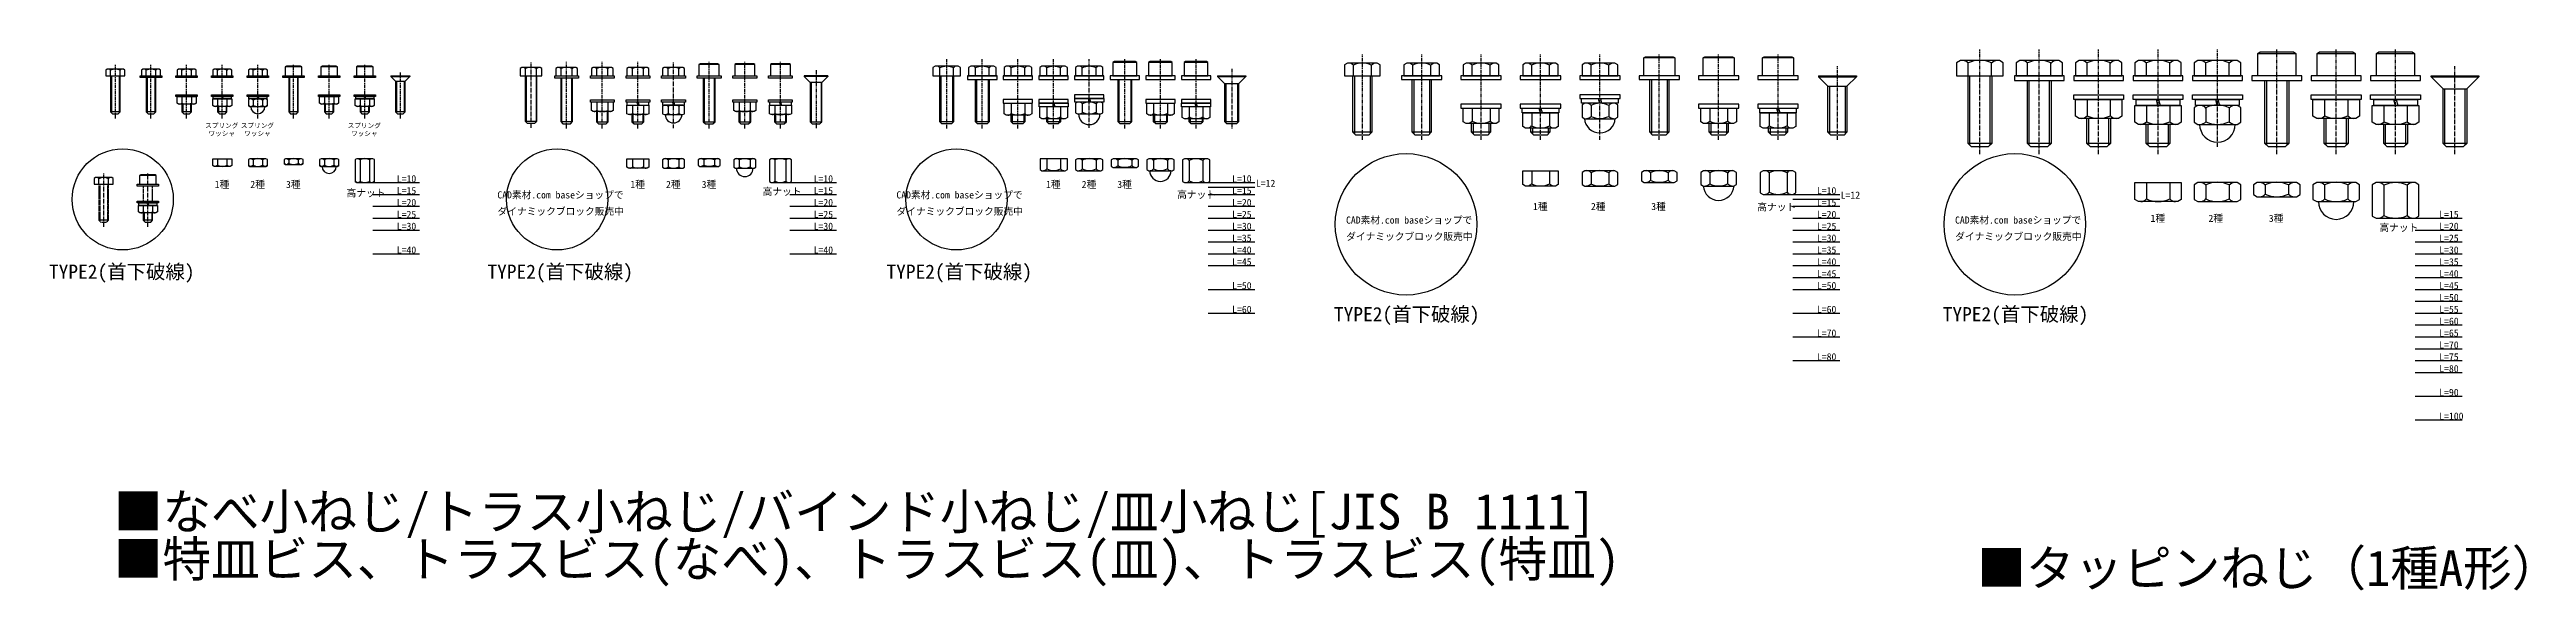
# Model space of a CAD drawing. Header units: millimetres. Extents: x 233 to 3318, y 47 to 2014.
# Drawn here: x 233 to 1276, y 1602 to 1830 of the extents above; entities that cross this region are included whole.
import ezdxf
from ezdxf.enums import TextEntityAlignment as Align

# ---------------------------------------------------------------- set-up
doc = ezdxf.new("R2010")
doc.units = ezdxf.units.MM
doc.linetypes.add('csc_CENTER', pattern=[50.8, 31.75, -6.35, 6.35, -6.35])
doc.linetypes.add('csc_HIDDEN', pattern=[4.7625, 3.175, -1.5875])
doc.layers.get('Defpoints').update_dxf_attribs({"color": 251})
doc.styles.add('ＭＳ ゴシック', font='MS Gothic.ttf')

msp = doc.modelspace()

# ---------------------------------------------------------------- texts
at = {"style": 'ＭＳ ゴシック'}
for s, height, p in [('1種', 3, (305.9, 1773.5)), ('2種', 3, (320.9, 1773.5)), ('3種', 3, (335.9, 1773.5)), ('1種', 3, (480.9, 1773.5)), ('2種', 3, (495.9, 1773.5)), ('3種', 3, (510.9, 1773.5)), ('1種', 3, (655.9, 1773.5)), ('2種', 3, (670.9, 1773.5)), ('3種', 3, (685.9, 1773.5)), ('高ナット', 3, (366.5, 1769.9)), ('CAD素材.com baseショップで', 3, (448.4, 1769.1)), ('ダイナミックブロック販売中', 3, (448.5, 1762.2)), ('高ナット', 3, (541.7, 1770.5)), ('CAD素材.com baseショップで', 3, (616.4, 1769.1)), ('ダイナミックブロック販売中', 3, (616.5, 1762.2)), ('高ナット', 3, (716.2, 1769.2)), ('1種', 3, (860.9, 1764.2)), ('2種', 3, (885.3, 1764.2)), ('3種', 3, (910.7, 1764.2)), ('高ナット', 3, (960.5, 1764)), ('CAD素材.com baseショップで', 3, (805.7, 1758.5)), ('ダイナミックブロック販売中', 3, (805.8, 1751.6)), ('CAD素材.com baseショップで', 3, (1062.1, 1758.5)), ('ダイナミックブロック販売中', 3, (1062.2, 1751.6)), ('1種', 3, (1120.9, 1759.2)), ('2種', 3, (1145.3, 1759.2)), ('3種', 3, (1170.7, 1759.2)), ('高ナット', 3, (1222.4, 1755.3)), ('TYPE2(首下破線)', 6, (263.7, 1736.3)), ('TYPE2(首下破線)', 6, (448.3, 1736.3)), ('TYPE2(首下破線)', 6, (616.3, 1736.3)), ('TYPE2(首下破線)', 6, (804.7, 1718.4)), ('TYPE2(首下破線)', 6, (1061, 1718.4))]:
    msp.add_text(s, height=height, dxfattribs=at).set_placement(p, align=Align.MIDDLE)
for s, p in [('L=10', (379.5, 1774.3)), ('L=10', (555, 1774.3)), ('L=10', (731.2, 1774.3)), ('L=12', (741.2, 1772.4)), ('L=15', (379.5, 1769.3)), ('L=20', (379.5, 1764.3)), ('L=15', (555, 1769.3)), ('L=20', (555, 1764.3)), ('L=15', (731.2, 1769.3)), ('L=20', (731.2, 1764.3)), ('L=10', (977.4, 1769.3)), ('L=15', (977.4, 1764.3)), ('L=12', (987.4, 1767.4)), ('L=25', (379.5, 1759.3)), ('L=30', (379.5, 1754.3)), ('L=25', (555, 1759.3)), ('L=30', (555, 1754.3)), ('L=25', (731.2, 1759.3)), ('L=30', (731.2, 1754.3)), ('L=35', (731.2, 1749.3)), ('L=20', (977.4, 1759.3)), ('L=25', (977.4, 1754.3)), ('L=30', (977.4, 1749.3)), ('L=15', (1239.4, 1759.3)), ('L=20', (1239.4, 1754.3)), ('L=25', (1239.4, 1749.3)), ('L=40', (379.5, 1744.3)), ('L=40', (555, 1744.3)), ('L=40', (731.2, 1744.3)), ('L=45', (731.2, 1739.3)), ('L=35', (977.4, 1744.3)), ('L=40', (977.4, 1739.3)), ('L=30', (1239.4, 1744.3)), ('L=35', (1239.4, 1739.3)), ('L=50', (731.2, 1729.3)), ('L=45', (977.4, 1734.3)), ('L=50', (977.4, 1729.3)), ('L=40', (1239.4, 1734.3)), ('L=45', (1239.4, 1729.3)), ('L=60', (731.2, 1719.3)), ('L=60', (977.4, 1719.3)), ('L=50', (1239.4, 1724.3)), ('L=55', (1239.4, 1719.3)), ('L=70', (977.4, 1709.3)), ('L=60', (1239.4, 1714.3)), ('L=65', (1239.4, 1709.3)), ('L=80', (977.4, 1699.3)), ('L=70', (1239.4, 1704.3)), ('L=75', (1239.4, 1699.3)), ('L=80', (1239.4, 1694.3)), ('L=90', (1239.4, 1684.3)), ('L=100', (1239.4, 1674.3))]:
    msp.add_text(s, height=3, dxfattribs=at).set_placement(p)
for s, insert, char_height, attachment_point in [('スプリング\\Pワッシャ', (305.8, 1796.4), 2, 5), ('スプリング\\Pワッシャ', (320.8, 1796.4), 2, 5), ('スプリング\\Pワッシャ', (365.8, 1796.4), 2, 5), ('■なべ小ねじ/トラス小ねじ/バインド小ねじ/皿小ねじ[JIS B 1111]', (260.4, 1643.1), 15, 1), ('■特皿ビス、トラスビス(なべ)、トラスビス(皿)、トラスビス(特皿)', (260.4, 1623.1), 15, 1)]:
    msp.add_mtext(s, dxfattribs=dict(at, insert=insert, char_height=char_height, attachment_point=attachment_point))
at = {"lineweight": 13, "insert": (1044.9, 1619.3), "char_height": 15, "attachment_point": 1, "style": 'ＭＳ ゴシック'}
msp.add_mtext('■タッピンねじ（1種A形）', dxfattribs=at)

# ---------------------------------------------------------------- blocks, each defined once
blk = doc.blocks.new('*U43')
at = {"color": 0, "linetype": 'ByBlock', "lineweight": -2}
for p, q in [((-2, 0), (-2, 2.3)), ((-1.6, 0), (-1.6, -15.6)), ((1.6, 0), (1.6, -15.6)), ((2, 0), (2, 2.3)), ((2, -15.2), (-2, -15.2))]:
    blk.add_line(p, q, dxfattribs=at)
blk.add_lwpolyline([(4, 0), (4, 2.4), (3.4, 2.8), (-3.4, 2.8), (-4, 2.4), (-4, 0)], close=True, dxfattribs=at)
blk.add_lwpolyline([(-2, 0), (-2, -15.2), (-1.2, -16), (1.2, -16), (2, -15.2), (2, 0)], dxfattribs=at)
at = {"color": 0, "linetype": 'csc_CENTER', "lineweight": -2, "ltscale": 0.05}
blk.add_lwpolyline([(0, -18), (0, 4.8)], dxfattribs=at)
at = {"color": 0, "linetype": 'ByBlock', "lineweight": -2}
for centre, radius, start, end in [((-3.1, 1.4), 1.43, 42.0229, 87.4645), ((0, -1.8), 4.58, 63.7944, 116.2056), ((3.1, 1.4), 1.43, 92.5355, 137.9771)]:
    blk.add_arc(centre, radius, start, end, dxfattribs=at)
blk = doc.blocks.new('*U44')
at = {"color": 0, "linetype": 'ByBlock', "lineweight": -2}
for p, q in [((-2, 0), (-2, 2.3)), ((2, 0), (2, 2.3)), ((-1.6, -0.8), (-1.6, -15.6)), ((1.6, -0.8), (1.6, -15.6)), ((2, -15.2), (-2, -15.2))]:
    blk.add_line(p, q, dxfattribs=at)
for points in [[(4.5, 0), (4.5, -0.8), (-4.5, -0.8), (-4.5, 0)], [(4, 0), (4, 2.4), (3.4, 2.8), (-3.4, 2.8), (-4, 2.4), (-4, 0)]]:
    blk.add_lwpolyline(points, close=True, dxfattribs=at)
at = {"color": 0, "linetype": 'csc_CENTER', "lineweight": -2, "ltscale": 0.05}
blk.add_lwpolyline([(0, -18), (0, 4.8)], dxfattribs=at)
at = {"color": 0, "linetype": 'ByBlock', "lineweight": -2}
blk.add_lwpolyline([(-2, -0.8), (-2, -15.2), (-1.2, -16), (1.2, -16), (2, -15.2), (2, -0.8)], dxfattribs=at)
for centre, radius, start, end in [((-3.1, 1.4), 1.43, 42.0229, 87.4645), ((0, -1.8), 4.58, 63.7944, 116.2056), ((3.1, 1.4), 1.43, 92.5355, 137.9771)]:
    blk.add_arc(centre, radius, start, end, dxfattribs=at)
blk = doc.blocks.new('*U51')
at = {"color": 0, "linetype": 'ByBlock', "lineweight": -2}
for p, q in [((-2, 0), (-2, 2.3)), ((2, 0), (2, 2.3)), ((-2, -8.8), (-2, -11.5)), ((2, -8.8), (2, -11.5)), ((2, -15.2), (-2, -15.2)), ((-1.6, -12), (-1.6, -15.6)), ((1.6, -12), (1.6, -15.6))]:
    blk.add_line(p, q, dxfattribs=at)
for points in [[(4.5, 0), (4.5, -0.8), (-4.5, -0.8), (-4.5, 0)], [(4, 0), (4, 2.4), (3.4, 2.8), (-3.4, 2.8), (-4, 2.4), (-4, 0)], [(4.5, -8), (4.5, -8.8), (-4.5, -8.8), (-4.5, -8)], [(4, -8.8), (4, -11.6), (3.4, -12), (-3.4, -12), (-4, -11.6), (-4, -8.8)]]:
    blk.add_lwpolyline(points, close=True, dxfattribs=at)
at = {"color": 0, "linetype": 'csc_CENTER', "lineweight": -2, "ltscale": 0.05}
blk.add_lwpolyline([(0, -18), (0, 4.8)], dxfattribs=at)
at = {"color": 0, "linetype": 'ByBlock', "lineweight": -2}
blk.add_lwpolyline([(-2, -12), (-2, -15.2), (-1.2, -16), (1.2, -16), (2, -15.2), (2, -12)], dxfattribs=at)
for centre, radius, start, end in [((-3.1, 1.4), 1.43, 42.0229, 87.4645), ((0, -1.8), 4.58, 63.7944, 116.2056), ((3.1, 1.4), 1.43, 92.5355, 137.9771), ((-3.1, -10.6), 1.43, 272.5355, 317.9771), ((0, -7.4), 4.58, 243.7944, 296.2056), ((3.1, -10.6), 1.43, 222.0229, 267.4645)]:
    blk.add_arc(centre, radius, start, end, dxfattribs=at)
blk = doc.blocks.new('*U46')
at = {"color": 0, "linetype": 'ByBlock', "lineweight": -2}
for p, q in [((4.04145, -0.8), (-4.04145, -0.8)), ((-1.621, -0.8), (-1.621, -15.579)), ((1.621, -0.8), (1.621, -15.579)), ((2, -15.2), (-2, -15.2))]:
    blk.add_line(p, q, dxfattribs=at)
for points in [[(4.5, 0), (4.5, -0.8), (-4.5, -0.8), (-4.5, 0)], [(3.5, 3.7), (-3.5, 3.7), (-3.5, 0), (3.5, 0)]]:
    blk.add_lwpolyline(points, close=True, dxfattribs=at)
for points in [[(3.5, 3.7), (3, 4), (-3, 4), (-3.5, 3.7)], [(-2, -0.8), (-2, -15.2), (-1.2, -16), (1.2, -16), (2, -15.2), (2, -0.8)]]:
    blk.add_lwpolyline(points, dxfattribs=at)
at = {"color": 0, "linetype": 'csc_CENTER', "lineweight": -2, "ltscale": 0.05}
blk.add_lwpolyline([(0, -18), (0, 4.8)], dxfattribs=at)
blk = doc.blocks.new('*U47')
at = {"color": 0, "linetype": 'ByBlock', "lineweight": -2}
for p, q in [((-4, 0), (-4, -0.3)), ((-4, 0), (4, 0)), ((4, 0), (4, -0.3)), ((-4, -0.3), (4, -0.3)), ((-4, -0.3), (-2, -2.3)), ((-2, -2.3), (2, -2.3)), ((-1.621, -2.3), (-1.621, -15.579)), ((1.621, -2.3), (1.621, -15.579)), ((4, -0.3), (2, -2.3)), ((2, -15.2), (-2, -15.2))]:
    blk.add_line(p, q, dxfattribs=at)
at = {"color": 0, "linetype": 'csc_CENTER', "lineweight": -2, "ltscale": 0.05}
blk.add_line((0, -18), (0, 1.6), dxfattribs=at)
at = {"color": 0, "linetype": 'ByBlock', "lineweight": -2}
blk.add_lwpolyline([(-2, -2.3), (-2, -15.2), (-1.2, -16), (1.2, -16), (2, -15.2), (2, -2.3)], dxfattribs=at)
blk = doc.blocks.new('*U45')
at = {"color": 0, "linetype": 'ByBlock', "lineweight": -2}
for p, q in [((-2, 0), (-2, 2.3)), ((2, 0), (2, 2.3)), ((-2, -9.8), (-2, -12.5)), ((2, -9.8), (2, -12.5)), ((2, -15.2), (-2, -15.2)), ((-1.6, -13), (-1.6, -15.6)), ((1.6, -13), (1.6, -15.6))]:
    blk.add_line(p, q, dxfattribs=at)
at = {"color": 0, "linetype": 'ByBlock', "lineweight": -2, "ltscale": 0.5}
for p, q in [((-0.3, -8.8), (-0.1, -9.8)), ((0.1, -8.8), (0.3, -9.8))]:
    blk.add_line(p, q, dxfattribs=at)
at = {"color": 0, "linetype": 'ByBlock', "lineweight": -2}
for points in [[(4.5, 0), (4.5, -0.8), (-4.5, -0.8), (-4.5, 0)], [(4, 0), (4, 2.4), (3.4, 2.8), (-3.4, 2.8), (-4, 2.4), (-4, 0)], [(4.5, -8), (4.5, -8.8), (-4.5, -8.8), (-4.5, -8)], [(4, -9.8), (4, -12.6), (3.4, -13), (-3.4, -13), (-4, -12.6), (-4, -9.8)], [(3.8, -8.8), (3.8, -9.8), (-3.8, -9.8), (-3.8, -8.8)]]:
    blk.add_lwpolyline(points, close=True, dxfattribs=at)
at = {"color": 0, "linetype": 'csc_CENTER', "lineweight": -2, "ltscale": 0.05}
blk.add_lwpolyline([(0, -18), (0, 4.8)], dxfattribs=at)
at = {"color": 0, "linetype": 'ByBlock', "lineweight": -2}
blk.add_lwpolyline([(-2, -13), (-2, -15.2), (-1.2, -16), (1.2, -16), (2, -15.2), (2, -13)], dxfattribs=at)
for centre, radius, start, end in [((-3.1, 1.4), 1.43, 42.0229, 87.4645), ((0, -1.8), 4.58, 63.7944, 116.2056), ((3.1, 1.4), 1.43, 92.5355, 137.9771), ((-3.1, -11.6), 1.43, 272.5355, 317.9771), ((0, -8.4), 4.58, 243.7944, 296.2056), ((3.1, -11.6), 1.43, 222.0229, 267.4645)]:
    blk.add_arc(centre, radius, start, end, dxfattribs=at)
blk = doc.blocks.new('*U48')
at = {"color": 0, "linetype": 'ByBlock', "lineweight": -2}
for p, q in [((-2, 0), (-2, 2.3)), ((2, 0), (2, 2.3)), ((-2, -10.3), (-2, -12.5)), ((2, -10.3), (2, -12.5))]:
    blk.add_line(p, q, dxfattribs=at)
at = {"color": 0, "linetype": 'ByBlock', "lineweight": -2, "ltscale": 0.5}
for p, q in [((-0.3, -8.8), (-0.1, -9.8)), ((0.1, -8.8), (0.3, -9.8))]:
    blk.add_line(p, q, dxfattribs=at)
at = {"color": 0, "linetype": 'ByBlock', "lineweight": -2}
for points in [[(4.5, 0), (4.5, -0.8), (-4.5, -0.8), (-4.5, 0)], [(4, 0), (4, 2.4), (3.4, 2.8), (-3.4, 2.8), (-4, 2.4), (-4, 0)], [(4.5, -8), (4.5, -8.8), (-4.5, -8.8), (-4.5, -8)], [(3.4, -9.8), (-3.4, -9.8), (-4, -10.2), (-4, -12.6), (-3.4, -13), (3.4, -13), (4, -12.6), (4, -10.2)], [(3.8, -8.8), (3.8, -9.8), (-3.8, -9.8), (-3.8, -8.8)]]:
    blk.add_lwpolyline(points, close=True, dxfattribs=at)
at = {"color": 0, "linetype": 'csc_CENTER', "lineweight": -2, "ltscale": 0.05}
blk.add_lwpolyline([(0, -18), (0, 4.8)], dxfattribs=at)
at = {"color": 0, "linetype": 'ByBlock', "lineweight": -2}
for points in [[(-3.4, -13), (-4, -12.6)], [(4, -12.6), (3.4, -13)]]:
    blk.add_lwpolyline(points, dxfattribs=at)
for centre, radius, start, end in [((-3.1, 1.4), 1.43, 42.0229, 87.4645), ((0, -1.8), 4.58, 63.7944, 116.2056), ((3.1, 1.4), 1.43, 92.5355, 137.9771), ((-3.1, -11.2), 1.43, 42.0229, 87.4645), ((0, -14.4), 4.58, 63.7944, 116.2056), ((3.1, -11.2), 1.43, 92.5355, 137.9771), ((-3.1, -11.6), 1.43, 272.5355, 317.9771), ((0, -13), 3, 180, 0), ((0, -8.4), 4.58, 243.7944, 296.2056), ((3.1, -11.6), 1.43, 222.0229, 267.4645)]:
    blk.add_arc(centre, radius, start, end, dxfattribs=at)
blk = doc.blocks.new('*U49')
at = {"color": 0, "linetype": 'ByBlock', "lineweight": -2}
for p, q in [((4, -0.8), (-4, -0.8)), ((-2, -8.8), (-2, -11.5)), ((2, -8.8), (2, -11.5)), ((2, -15.2), (-2, -15.2)), ((-1.6, -12), (-1.6, -15.6)), ((1.6, -12), (1.6, -15.6))]:
    blk.add_line(p, q, dxfattribs=at)
for points in [[(4.5, 0), (4.5, -0.8), (-4.5, -0.8), (-4.5, 0)], [(3.5, 3.7), (-3.5, 3.7), (-3.5, 0), (3.5, 0)], [(4.5, -8), (4.5, -8.8), (-4.5, -8.8), (-4.5, -8)], [(4, -8.8), (4, -11.6), (3.4, -12), (-3.4, -12), (-4, -11.6), (-4, -8.8)]]:
    blk.add_lwpolyline(points, close=True, dxfattribs=at)
for points in [[(3.5, 3.7), (3, 4), (-3, 4), (-3.5, 3.7)], [(-2, -12), (-2, -15.2), (-1.2, -16), (1.2, -16), (2, -15.2), (2, -12)]]:
    blk.add_lwpolyline(points, dxfattribs=at)
at = {"color": 0, "linetype": 'csc_CENTER', "lineweight": -2, "ltscale": 0.05}
blk.add_lwpolyline([(0, -18), (0, 4.8)], dxfattribs=at)
at = {"color": 0, "linetype": 'ByBlock', "lineweight": -2}
for centre, radius, start, end in [((-3.1, -10.6), 1.43, 272.5355, 317.9771), ((0, -7.4), 4.58, 243.7944, 296.2056), ((3.1, -10.6), 1.43, 222.0229, 267.4645)]:
    blk.add_arc(centre, radius, start, end, dxfattribs=at)
blk = doc.blocks.new('*U50')
at = {"color": 0, "linetype": 'ByBlock', "lineweight": -2}
for p, q in [((-2, -9.8), (-2, -12.5)), ((2, -9.8), (2, -12.5)), ((2, -15.2), (-2, -15.2)), ((-1.6, -13), (-1.6, -15.6)), ((1.6, -13), (1.6, -15.6))]:
    blk.add_line(p, q, dxfattribs=at)
at = {"color": 0, "linetype": 'ByBlock', "lineweight": -2, "ltscale": 0.5}
for p, q in [((-0.3, -8.8), (-0.1, -9.8)), ((0.1, -8.8), (0.3, -9.8))]:
    blk.add_line(p, q, dxfattribs=at)
at = {"color": 0, "linetype": 'ByBlock', "lineweight": -2}
for points in [[(4.5, 0), (4.5, -0.8), (-4.5, -0.8), (-4.5, 0)], [(3.5, 3.7), (-3.5, 3.7), (-3.5, 0), (3.5, 0)], [(4.5, -8), (4.5, -8.8), (-4.5, -8.8), (-4.5, -8)], [(4, -9.8), (4, -12.6), (3.4, -13), (-3.4, -13), (-4, -12.6), (-4, -9.8)], [(3.8, -8.8), (3.8, -9.8), (-3.8, -9.8), (-3.8, -8.8)]]:
    blk.add_lwpolyline(points, close=True, dxfattribs=at)
for points in [[(3.5, 3.7), (3, 4), (-3, 4), (-3.5, 3.7)], [(-2, -13), (-2, -15.2), (-1.2, -16), (1.2, -16), (2, -15.2), (2, -13)]]:
    blk.add_lwpolyline(points, dxfattribs=at)
at = {"color": 0, "linetype": 'csc_CENTER', "lineweight": -2, "ltscale": 0.05}
blk.add_lwpolyline([(0, -18), (0, 4.8)], dxfattribs=at)
at = {"color": 0, "linetype": 'ByBlock', "lineweight": -2}
for centre, radius, start, end in [((-3.1, -11.6), 1.43, 272.5355, 317.9771), ((0, -8.4), 4.58, 243.7944, 296.2056), ((3.1, -11.6), 1.43, 222.0229, 267.4645)]:
    blk.add_arc(centre, radius, start, end, dxfattribs=at)
blk = doc.blocks.new('*U13')
at = {"color": 0, "linetype": 'ByBlock', "lineweight": -2}
for p, q in [((-2.3, 0), (-2.3, 3)), ((2.3, 0), (2.3, 3))]:
    blk.add_line(p, q, dxfattribs=at)
blk.add_lwpolyline([(-4.6, 0), (4.6, 0), (4.6, 3.1), (3.9, 3.5), (-3.9, 3.5), (-4.6, 3.1)], close=True, dxfattribs=at)
for points in [[(-2.5, 0), (-2.5, -19.1), (2.5, -19.1), (2.5, 0)], [(-2.1, 0), (-2.1, -19.5)], [(2.1, 0), (2.1, -19.5)], [(-2.5, -19.1), (-1.6, -20), (1.6, -20), (2.5, -19.1)]]:
    blk.add_lwpolyline(points, dxfattribs=at)
at = {"color": 0, "linetype": 'csc_CENTER', "lineweight": -2, "ltscale": 0.05}
blk.add_lwpolyline([(0, -22), (0, 5.8)], dxfattribs=at)
at = {"color": 0, "linetype": 'ByBlock', "lineweight": -2}
for centre, radius, start, end in [((-3.5, 1.8), 1.67, 43.6749, 87.7522), ((0, -1.9), 5.44, 64.8573, 115.1427), ((3.5, 1.8), 1.67, 92.2478, 136.3251)]:
    blk.add_arc(centre, radius, start, end, dxfattribs=at)
blk = doc.blocks.new('*U14')
at = {"color": 0, "linetype": 'ByBlock', "lineweight": -2}
for p, q in [((-2.3, 0), (-2.3, 3)), ((2.3, 0), (2.3, 3))]:
    blk.add_line(p, q, dxfattribs=at)
for points in [[(5, 0), (5, -1), (-5, -1), (-5, 0)], [(-4.6, 0), (4.6, 0), (4.6, 3.1), (3.9, 3.5), (-3.9, 3.5), (-4.6, 3.1)]]:
    blk.add_lwpolyline(points, close=True, dxfattribs=at)
at = {"color": 0, "linetype": 'csc_CENTER', "lineweight": -2, "ltscale": 0.05}
blk.add_lwpolyline([(0, -22.2), (0, 5.8)], dxfattribs=at)
at = {"color": 0, "linetype": 'ByBlock', "lineweight": -2}
for points in [[(-2.5, -1), (-2.5, -19.3), (2.5, -19.3), (2.5, -1)], [(-2.1, -1), (-2.1, -19.7)], [(2.1, -1), (2.1, -19.7)], [(-2.5, -19.3), (-1.6, -20.2), (1.6, -20.2), (2.5, -19.3)]]:
    blk.add_lwpolyline(points, dxfattribs=at)
for centre, radius, start, end in [((-3.5, 1.8), 1.67, 43.6749, 87.7522), ((0, -1.9), 5.44, 64.8573, 115.1427), ((3.5, 1.8), 1.67, 92.2478, 136.3251)]:
    blk.add_arc(centre, radius, start, end, dxfattribs=at)
blk = doc.blocks.new('*U15')
at = {"color": 0, "linetype": 'ByBlock', "lineweight": -2}
for p, q in [((-2.3, 0), (-2.3, 3)), ((2.3, 0), (2.3, 3)), ((-2.3, -11.1), (-2.3, -14.6)), ((2.3, -11.1), (2.3, -14.6))]:
    blk.add_line(p, q, dxfattribs=at)
for points in [[(5, 0), (5, -1), (-5, -1), (-5, 0)], [(-4.6, 0), (4.6, 0), (4.6, 3.1), (3.9, 3.5), (-3.9, 3.5), (-4.6, 3.1)], [(5, -10.1), (5, -11.1), (-5, -11.1), (-5, -10.1)]]:
    blk.add_lwpolyline(points, close=True, dxfattribs=at)
at = {"color": 0, "linetype": 'csc_CENTER', "lineweight": -2, "ltscale": 0.05}
blk.add_lwpolyline([(0, -22.3), (0, 5.8)], dxfattribs=at)
at = {"color": 0, "linetype": 'ByBlock', "lineweight": -2}
for points in [[(4.6, -11.1), (4.6, -14.7), (3.9, -15.1), (-3.9, -15.1), (-4.6, -14.7), (-4.6, -11.1)], [(-2.5, -15.1), (-2.5, -19.4), (2.5, -19.4), (2.5, -15.1)], [(-2.5, -19.4), (-1.6, -20.3), (1.6, -20.3), (2.5, -19.4)], [(-2.1, -15.1), (-2.1, -19.8)], [(2.1, -15.1), (2.1, -19.8)]]:
    blk.add_lwpolyline(points, dxfattribs=at)
for centre, radius, start, end in [((-3.5, 1.8), 1.67, 43.6749, 87.7522), ((0, -1.9), 5.44, 64.8573, 115.1427), ((3.5, 1.8), 1.67, 92.2478, 136.3251), ((-3.5, -13.4), 1.67, 272.2478, 316.3251), ((0, -9.7), 5.44, 244.8573, 295.1427), ((3.5, -13.4), 1.67, 223.6749, 267.7522)]:
    blk.add_arc(centre, radius, start, end, dxfattribs=at)
blk = doc.blocks.new('*U18')
at = {"color": 0, "linetype": 'ByBlock', "lineweight": -2}
for points in [[(5, 0), (5, -1), (-5, -1), (-5, 0)], [(4.2, 4.7), (-4.3, 4.7), (-4.3, 0), (4.2, 0)]]:
    blk.add_lwpolyline(points, close=True, dxfattribs=at)
for points in [[(4.2, 4.7), (3.7, 5), (-3.8, 5), (-4.3, 4.7)], [(-2.5, -1), (-2.5, -19.4), (2.5, -19.4), (2.5, -1)], [(-2.1, -1), (-2.1, -19.8)], [(2.1, -1), (2.1, -19.8)], [(-2.5, -19.4), (-1.6, -20.3), (1.6, -20.3), (2.5, -19.4)]]:
    blk.add_lwpolyline(points, dxfattribs=at)
at = {"color": 0, "linetype": 'csc_CENTER', "lineweight": -2, "ltscale": 0.05}
blk.add_lwpolyline([(0, -22.3), (0, 5.8)], dxfattribs=at)
blk = doc.blocks.new('*U19')
at = {"color": 0, "linetype": 'ByBlock', "lineweight": -2}
for p, q in [((-2.3, -11.1), (-2.3, -14.6)), ((2.3, -11.1), (2.3, -14.6))]:
    blk.add_line(p, q, dxfattribs=at)
for points in [[(5, 0), (5, -1), (-5, -1), (-5, 0)], [(4.2, 4.7), (-4.2, 4.7), (-4.2, 0), (4.2, 0)], [(5, -10.1), (5, -11.1), (-5, -11.1), (-5, -10.1)]]:
    blk.add_lwpolyline(points, close=True, dxfattribs=at)
for points in [[(4.2, 4.7), (3.8, 5), (-3.8, 5), (-4.2, 4.7)], [(4.6, -11.1), (4.6, -14.7), (3.9, -15.1), (-3.9, -15.1), (-4.6, -14.7), (-4.6, -11.1)], [(-2.5, -15.1), (-2.5, -19.4), (2.5, -19.4), (2.5, -15.1)], [(-2.5, -19.4), (-1.6, -20.3), (1.6, -20.3), (2.5, -19.4)], [(-2.1, -15.1), (-2.1, -19.9)], [(2.1, -15.1), (2.1, -19.9)]]:
    blk.add_lwpolyline(points, dxfattribs=at)
at = {"color": 0, "linetype": 'csc_CENTER', "lineweight": -2, "ltscale": 0.05}
blk.add_lwpolyline([(0, -22.3), (0, 5.8)], dxfattribs=at)
at = {"color": 0, "linetype": 'ByBlock', "lineweight": -2}
for centre, radius, start, end in [((-3.5, -13.4), 1.67, 272.2478, 316.3251), ((0, -9.7), 5.44, 244.8573, 295.1427), ((3.5, -13.4), 1.67, 223.6749, 267.7522)]:
    blk.add_arc(centre, radius, start, end, dxfattribs=at)
blk = doc.blocks.new('*U21')
at = {"color": 0, "linetype": 'ByBlock', "lineweight": -2}
for p, q in [((-5, 0), (-5, -0.3)), ((5, 0), (-5, 0)), ((5, 0), (5, -0.3)), ((5, -0.3), (-5, -0.3)), ((-5, -0.3), (-2.5, -2.8)), ((2.5, -2.8), (-2.5, -2.8)), ((5, -0.3), (2.5, -2.8))]:
    blk.add_line(p, q, dxfattribs=at)
at = {"color": 0, "linetype": 'csc_CENTER', "lineweight": -2, "ltscale": 0.05}
blk.add_lwpolyline([(0, 2.3), (0, -22.3)], dxfattribs=at)
at = {"color": 0, "linetype": 'ByBlock', "lineweight": -2}
for points in [[(-2.5, -2.8), (-2.5, -19.4), (2.5, -19.4), (2.5, -2.8)], [(-2.1, -2.8), (-2.1, -19.9)], [(2.1, -2.8), (2.1, -19.9)], [(-2.5, -19.4), (-1.6, -20.3), (1.6, -20.3), (2.5, -19.4)]]:
    blk.add_lwpolyline(points, dxfattribs=at)
blk = doc.blocks.new('*U16')
at = {"color": 0, "linetype": 'ByBlock', "lineweight": -2}
for p, q in [((-2.3, 0), (-2.3, 3)), ((2.3, 0), (2.3, 3)), ((-2.3, -12.4), (-2.3, -15.9)), ((-0.4, -11.1), (-0.1, -12.4)), ((0.1, -11.1), (0.4, -12.4)), ((2.3, -12.4), (2.3, -15.9))]:
    blk.add_line(p, q, dxfattribs=at)
for points in [[(5, 0), (5, -1), (-5, -1), (-5, 0)], [(-4.6, 0), (4.6, 0), (4.6, 3.1), (3.9, 3.5), (-3.9, 3.5), (-4.6, 3.1)], [(5, -10.1), (5, -11.1), (-5, -11.1), (-5, -10.1)], [(-4.6, -12.4), (4.6, -12.4), (4.6, -11.1), (-4.6, -11.1)], [(-4.6, -12.4), (4.6, -12.4), (4.6, -16), (3.9, -16.4), (-3.9, -16.4), (-4.6, -16)]]:
    blk.add_lwpolyline(points, close=True, dxfattribs=at)
at = {"color": 0, "linetype": 'csc_CENTER', "lineweight": -2, "ltscale": 0.05}
blk.add_lwpolyline([(0, -22.3), (0, 5.8)], dxfattribs=at)
at = {"color": 0, "linetype": 'ByBlock', "lineweight": -2}
for points in [[(-2.5, -16.4), (-2.5, -19.4), (2.5, -19.4), (2.5, -16.4)], [(-2.5, -19.4), (-1.6, -20.3), (1.6, -20.3), (2.5, -19.4)], [(-2.1, -16.4), (-2.1, -19.8)], [(2.1, -16.4), (2.1, -19.8)]]:
    blk.add_lwpolyline(points, dxfattribs=at)
for centre, radius, start, end in [((-3.5, 1.8), 1.67, 43.6749, 87.7522), ((0, -1.9), 5.44, 64.8573, 115.1427), ((3.5, 1.8), 1.67, 92.2478, 136.3251), ((-3.5, -14.7), 1.67, 272.2478, 316.3251), ((0, -11), 5.44, 244.8573, 295.1427), ((3.5, -14.7), 1.67, 223.6749, 267.7522)]:
    blk.add_arc(centre, radius, start, end, dxfattribs=at)
blk = doc.blocks.new('*U20')
at = {"color": 0, "linetype": 'ByBlock', "lineweight": -2}
for p, q in [((-2.3, -12.4), (-2.3, -15.9)), ((-0.4, -11.1), (-0.1, -12.4)), ((0.1, -11.1), (0.4, -12.4)), ((2.3, -12.4), (2.3, -15.9))]:
    blk.add_line(p, q, dxfattribs=at)
for points in [[(5, 0), (5, -1), (-5, -1), (-5, 0)], [(4.2, 4.7), (-4.2, 4.7), (-4.2, 0), (4.2, 0)], [(5, -10.1), (5, -11.1), (-5, -11.1), (-5, -10.1)], [(-4.6, -12.4), (4.6, -12.4), (4.6, -11.1), (-4.6, -11.1)], [(-4.6, -12.4), (4.6, -12.4), (4.6, -16), (3.9, -16.4), (-3.9, -16.4), (-4.6, -16)]]:
    blk.add_lwpolyline(points, close=True, dxfattribs=at)
for points in [[(4.2, 4.7), (3.8, 5), (-3.8, 5), (-4.2, 4.7)], [(-2.5, -16.4), (-2.5, -19.4), (2.5, -19.4), (2.5, -16.4)], [(-2.5, -19.4), (-1.6, -20.3), (1.6, -20.3), (2.5, -19.4)], [(-2.1, -16.4), (-2.1, -19.9)], [(2.1, -16.4), (2.1, -19.9)]]:
    blk.add_lwpolyline(points, dxfattribs=at)
at = {"color": 0, "linetype": 'csc_CENTER', "lineweight": -2, "ltscale": 0.05}
blk.add_lwpolyline([(0, -22.3), (0, 5.8)], dxfattribs=at)
at = {"color": 0, "linetype": 'ByBlock', "lineweight": -2}
for centre, radius, start, end in [((-3.5, -14.7), 1.67, 272.2478, 316.3251), ((0, -11), 5.44, 244.8573, 295.1427), ((3.5, -14.7), 1.67, 223.6749, 267.7522)]:
    blk.add_arc(centre, radius, start, end, dxfattribs=at)
blk = doc.blocks.new('*U17')
at = {"color": 0, "linetype": 'ByBlock', "lineweight": -2}
for p, q in [((-2.3, 0), (-2.3, 3)), ((2.3, 0), (2.3, 3)), ((-2.3, -12.9), (-2.3, -15.9)), ((-0.4, -11.1), (-0.1, -12.4)), ((0.1, -11.1), (0.4, -12.4)), ((2.3, -12.9), (2.3, -15.9))]:
    blk.add_line(p, q, dxfattribs=at)
for points in [[(5, 0), (5, -1), (-5, -1), (-5, 0)], [(-4.6, 0), (4.6, 0), (4.6, 3.1), (3.9, 3.5), (-3.9, 3.5), (-4.6, 3.1)], [(5, -10.1), (5, -11.1), (-5, -11.1), (-5, -10.1)], [(-4.6, -12.4), (4.6, -12.4), (4.6, -11.1), (-4.6, -11.1)], [(3.9, -16.4), (4.6, -16), (4.6, -12.8), (3.9, -12.4), (-3.9, -12.4), (-4.6, -12.8), (-4.6, -16), (-3.9, -16.4)]]:
    blk.add_lwpolyline(points, close=True, dxfattribs=at)
at = {"color": 0, "linetype": 'csc_CENTER', "lineweight": -2, "ltscale": 0.05}
blk.add_lwpolyline([(0, -22.1), (0, 5.8)], dxfattribs=at)
at = {"color": 0, "linetype": 'ByBlock', "lineweight": -2}
for centre, radius, start, end in [((-3.5, 1.8), 1.67, 43.6749, 87.7522), ((0, -1.9), 5.44, 64.8573, 115.1427), ((3.5, 1.8), 1.67, 92.2478, 136.3251), ((-3.5, -14.1), 1.67, 43.6749, 87.7522), ((-3.5, -14.7), 1.67, 272.2478, 316.3251), ((0, -16.4), 3.5, 180, 0), ((0, -17.8), 5.44, 64.8573, 115.1427), ((0, -11), 5.44, 244.8573, 295.1427), ((3.5, -14.1), 1.67, 92.2478, 136.3251), ((3.5, -14.7), 1.67, 223.6749, 267.7522)]:
    blk.add_arc(centre, radius, start, end, dxfattribs=at)
blk = doc.blocks.new('*U28')
at = {"color": 0, "linetype": 'ByBlock', "lineweight": -2}
for p, q in [((-2.9, 0), (-2.9, 3.3)), ((-2.5, 0), (-2.5, -19.9)), ((2.5, 0), (2.5, -19.9)), ((2.9, 0), (2.9, 3.3))]:
    blk.add_line(p, q, dxfattribs=at)
blk.add_lwpolyline([(-5.8, 0), (5.8, 0), (5.8, 3.5), (4.9, 4), (-4.9, 4), (-5.8, 3.5)], close=True, dxfattribs=at)
for points in [[(-3, 0), (-3, -19.3), (3, -19.3), (3, 0)], [(3, -19.3), (2, -20.3), (-2, -20.3), (-3, -19.3)]]:
    blk.add_lwpolyline(points, dxfattribs=at)
at = {"color": 0, "linetype": 'csc_CENTER', "lineweight": -2, "ltscale": 0.05}
blk.add_lwpolyline([(0, -22.3), (0, 7)], dxfattribs=at)
at = {"color": 0, "linetype": 'ByBlock', "lineweight": -2}
for centre, radius, start, end in [((-4.4, 2), 2.03, 40.6671, 86.4623), ((0, -2.3), 6.27, 62.5775, 117.4225), ((4.4, 2), 2.03, 93.5377, 139.3329)]:
    blk.add_arc(centre, radius, start, end, dxfattribs=at)
blk = doc.blocks.new('*U29')
at = {"color": 0, "linetype": 'ByBlock', "lineweight": -2}
for p, q in [((-2.9, 0), (-2.9, 3.3)), ((2.9, 0), (2.9, 3.3)), ((-2.5, -1.6), (-2.5, -19.9)), ((2.5, -1.6), (2.5, -19.9))]:
    blk.add_line(p, q, dxfattribs=at)
for points in [[(-6.2, 0), (-6.2, -1.6), (6.2, -1.6), (6.2, 0)], [(-5.8, 0), (5.8, 0), (5.8, 3.5), (4.9, 4), (-4.9, 4), (-5.8, 3.5)]]:
    blk.add_lwpolyline(points, close=True, dxfattribs=at)
at = {"color": 0, "linetype": 'csc_CENTER', "lineweight": -2, "ltscale": 0.05}
blk.add_lwpolyline([(0, -22.3), (0, 7)], dxfattribs=at)
at = {"color": 0, "linetype": 'ByBlock', "lineweight": -2}
for points in [[(-3, -1.6), (-3, -19.3), (3, -19.3), (3, -1.6)], [(3, -19.3), (2, -20.3), (-2, -20.3), (-3, -19.3)]]:
    blk.add_lwpolyline(points, dxfattribs=at)
for centre, radius, start, end in [((-4.4, 2), 2.03, 40.6671, 86.4623), ((0, -2.3), 6.27, 62.5775, 117.4225), ((4.4, 2), 2.03, 93.5377, 139.3329)]:
    blk.add_arc(centre, radius, start, end, dxfattribs=at)
blk = doc.blocks.new('*U30')
at = {"color": 0, "linetype": 'ByBlock', "lineweight": -2}
for p, q in [((-2.9, 0), (-2.9, 3.3)), ((2.9, 0), (2.9, 3.3)), ((-2.9, -11.6), (-2.9, -15.9)), ((-2.5, -16.6), (-2.5, -19.9)), ((2.5, -16.6), (2.5, -19.9)), ((2.9, -11.6), (2.9, -15.9))]:
    blk.add_line(p, q, dxfattribs=at)
for points in [[(-6.2, 0), (-6.2, -1.6), (6.2, -1.6), (6.2, 0)], [(-5.8, 0), (5.8, 0), (5.8, 3.5), (4.9, 4), (-4.9, 4), (-5.8, 3.5)], [(-6.2, -10), (-6.2, -11.6), (6.2, -11.6), (6.2, -10)], [(-5.8, -11.6), (5.8, -11.6), (5.8, -16.1), (4.9, -16.6), (-4.9, -16.6), (-5.8, -16.1)]]:
    blk.add_lwpolyline(points, close=True, dxfattribs=at)
at = {"color": 0, "linetype": 'csc_CENTER', "lineweight": -2, "ltscale": 0.05}
blk.add_lwpolyline([(0, -22.3), (0, 7)], dxfattribs=at)
at = {"color": 0, "linetype": 'ByBlock', "lineweight": -2}
for points in [[(-3, -16.6), (-3, -19.3), (3, -19.3), (3, -16.6)], [(3, -19.3), (2, -20.3), (-2, -20.3), (-3, -19.3)]]:
    blk.add_lwpolyline(points, dxfattribs=at)
for centre, radius, start, end in [((-4.4, 2), 2.03, 40.6671, 86.4623), ((0, -2.3), 6.27, 62.5775, 117.4225), ((4.4, 2), 2.03, 93.5377, 139.3329), ((-4.4, -14.6), 2.03, 273.5377, 319.3329), ((0, -10.3), 6.27, 242.5775, 297.4225), ((4.4, -14.6), 2.03, 220.6671, 266.4623)]:
    blk.add_arc(centre, radius, start, end, dxfattribs=at)
blk = doc.blocks.new('*U31')
at = {"color": 0, "linetype": 'ByBlock', "lineweight": -2}
for p, q in [((-2.9, 0), (-2.9, 3.3)), ((2.9, 0), (2.9, 3.3)), ((5.8, -11.6), (-5.8, -11.6)), ((-2.9, -13.1), (-2.9, -17.4)), ((-2.5, -18.1), (-2.5, -19.9)), ((-0.5, -11.6), (-0.1, -13.1)), ((0.1, -11.6), (0.5, -13.1)), ((2.5, -18.1), (2.5, -19.9)), ((2.9, -13.1), (2.9, -17.4))]:
    blk.add_line(p, q, dxfattribs=at)
for points in [[(-6.2, 0), (-6.2, -1.6), (6.2, -1.6), (6.2, 0)], [(-5.8, 0), (5.8, 0), (5.8, 3.5), (4.9, 4), (-4.9, 4), (-5.8, 3.5)], [(-6.2, -10), (-6.2, -11.6), (6.2, -11.6), (6.2, -10)], [(6.1, -11.6), (6.1, -13.1), (-6.1, -13.1), (-6.1, -11.6)]]:
    blk.add_lwpolyline(points, close=True, dxfattribs=at)
at = {"color": 0, "linetype": 'csc_CENTER', "lineweight": -2, "ltscale": 0.05}
blk.add_lwpolyline([(0, -22.3), (0, 7)], dxfattribs=at)
at = {"color": 0, "linetype": 'ByBlock', "lineweight": -2}
for points in [[(5.8, -13.1), (5.8, -17.6), (4.9, -18.1), (-4.9, -18.1), (-5.8, -17.6), (-5.8, -13.1)], [(-3, -18.1), (-3, -19.3), (3, -19.3), (3, -18.1)], [(3, -19.3), (2, -20.3), (-2, -20.3), (-3, -19.3)]]:
    blk.add_lwpolyline(points, dxfattribs=at)
for centre, radius, start, end in [((-4.4, 2), 2.03, 40.6671, 86.4623), ((0, -2.3), 6.27, 62.5775, 117.4225), ((4.4, 2), 2.03, 93.5377, 139.3329), ((-4.4, -16.1), 2.03, 273.5377, 319.3329), ((0, -11.8), 6.27, 242.5775, 297.4225), ((4.4, -16.1), 2.03, 220.6671, 266.4623)]:
    blk.add_arc(centre, radius, start, end, dxfattribs=at)
blk = doc.blocks.new('*U32')
at = {"color": 0, "linetype": 'ByBlock', "lineweight": -2}
for p, q in [((-2.9, 0), (-2.9, 3.3)), ((2.9, 0), (2.9, 3.3)), ((5.8, -9.6), (-5.8, -9.6)), ((-0.5, -9.6), (-0.1, -11.1)), ((0.1, -9.6), (0.5, -11.1)), ((-2.9, -11.8), (-2.9, -15.4)), ((2.9, -11.8), (2.9, -15.4))]:
    blk.add_line(p, q, dxfattribs=at)
for points in [[(-6.2, 0), (-6.2, -1.6), (6.2, -1.6), (6.2, 0)], [(-5.8, 0), (5.8, 0), (5.8, 3.5), (4.9, 4), (-4.9, 4), (-5.8, 3.5)], [(-6.2, -8), (-6.2, -9.6), (6.2, -9.6), (6.2, -8)], [(6.1, -9.6), (6.1, -11.1), (-6.1, -11.1), (-6.1, -9.6)], [(4.9, -16.1), (5.8, -15.6), (5.8, -11.6), (4.9, -11.1), (-4.9, -11.1), (-5.8, -11.6), (-5.8, -15.6), (-4.9, -16.1)]]:
    blk.add_lwpolyline(points, close=True, dxfattribs=at)
at = {"color": 0, "linetype": 'csc_CENTER', "lineweight": -2, "ltscale": 0.05}
blk.add_lwpolyline([(0, -22), (0, 7)], dxfattribs=at)
at = {"color": 0, "linetype": 'ByBlock', "lineweight": -2}
for centre, radius, start, end in [((-4.4, 2), 2.03, 40.6671, 86.4623), ((0, -2.3), 6.27, 62.5775, 117.4225), ((4.4, 2), 2.03, 93.5377, 139.3329), ((0, -16.1), 4.5, 180, 0), ((-4.4, -13.1), 2.03, 40.6671, 86.4623), ((-4.4, -14.1), 2.03, 273.5377, 319.3329), ((0, -17.4), 6.27, 62.5775, 117.4225), ((0, -9.8), 6.27, 242.5775, 297.4225), ((4.4, -13.1), 2.03, 93.5377, 139.3329), ((4.4, -14.1), 2.03, 220.6671, 266.4623)]:
    blk.add_arc(centre, radius, start, end, dxfattribs=at)
blk = doc.blocks.new('*U33')
at = {"color": 0, "linetype": 'ByBlock', "lineweight": -2}
for p, q in [((-2.5, -1.6), (-2.5, -19.9)), ((2.5, -1.6), (2.5, -19.9))]:
    blk.add_line(p, q, dxfattribs=at)
for points in [[(-6.2, 0), (-6.2, -1.6), (6.2, -1.6), (6.2, 0)], [(5, 5.6), (-5, 5.6), (-5, 0), (5, 0)]]:
    blk.add_lwpolyline(points, close=True, dxfattribs=at)
for points in [[(5, 5.6), (4.4, 6), (-4.4, 6), (-5, 5.6)], [(-3, -1.6), (-3, -19.3), (3, -19.3), (3, -1.6)], [(3, -19.3), (2, -20.3), (-2, -20.3), (-3, -19.3)]]:
    blk.add_lwpolyline(points, dxfattribs=at)
at = {"color": 0, "linetype": 'csc_CENTER', "lineweight": -2, "ltscale": 0.05}
blk.add_lwpolyline([(0, -22.3), (0, 7)], dxfattribs=at)
blk = doc.blocks.new('*U34')
at = {"color": 0, "linetype": 'ByBlock', "lineweight": -2}
for p, q in [((-2.9, -11.6), (-2.9, -15.9)), ((-2.5, -16.6), (-2.5, -19.9)), ((2.5, -16.6), (2.5, -19.9)), ((2.9, -11.6), (2.9, -15.9))]:
    blk.add_line(p, q, dxfattribs=at)
for points in [[(-6.2, 0), (-6.2, -1.6), (6.2, -1.6), (6.2, 0)], [(5, 5.6), (-5, 5.6), (-5, 0), (5, 0)], [(-6.2, -10), (-6.2, -11.6), (6.2, -11.6), (6.2, -10)], [(-5.8, -11.6), (5.8, -11.6), (5.8, -16.1), (4.9, -16.6), (-4.9, -16.6), (-5.8, -16.1)]]:
    blk.add_lwpolyline(points, close=True, dxfattribs=at)
for points in [[(5, 5.6), (4.4, 6), (-4.4, 6), (-5, 5.6)], [(-3, -16.6), (-3, -19.3), (3, -19.3), (3, -16.6)], [(3, -19.3), (2, -20.3), (-2, -20.3), (-3, -19.3)]]:
    blk.add_lwpolyline(points, dxfattribs=at)
at = {"color": 0, "linetype": 'csc_CENTER', "lineweight": -2, "ltscale": 0.05}
blk.add_lwpolyline([(0, -22.3), (0, 7)], dxfattribs=at)
at = {"color": 0, "linetype": 'ByBlock', "lineweight": -2}
for centre, radius, start, end in [((-4.4, -14.6), 2.03, 273.5377, 319.3329), ((0, -10.3), 6.27, 242.5775, 297.4225), ((4.4, -14.6), 2.03, 220.6671, 266.4623)]:
    blk.add_arc(centre, radius, start, end, dxfattribs=at)
blk = doc.blocks.new('*U35')
at = {"color": 0, "linetype": 'ByBlock', "lineweight": -2}
for p, q in [((5.8, -11.6), (-5.8, -11.6)), ((-2.9, -13.1), (-2.9, -17.4)), ((-2.5, -18.1), (-2.5, -19.9)), ((-0.5, -11.6), (-0.1, -13.1)), ((0.1, -11.6), (0.5, -13.1)), ((2.5, -18.1), (2.5, -19.9)), ((2.9, -13.1), (2.9, -17.4))]:
    blk.add_line(p, q, dxfattribs=at)
for points in [[(-6.2, 0), (-6.2, -1.6), (6.2, -1.6), (6.2, 0)], [(5, 5.6), (-5, 5.6), (-5, 0), (5, 0)], [(-6.2, -10), (-6.2, -11.6), (6.2, -11.6), (6.2, -10)], [(6.1, -11.6), (6.1, -13.1), (-6.1, -13.1), (-6.1, -11.6)]]:
    blk.add_lwpolyline(points, close=True, dxfattribs=at)
for points in [[(5, 5.6), (4.4, 6), (-4.4, 6), (-5, 5.6)], [(5.8, -13.1), (5.8, -17.6), (4.9, -18.1), (-4.9, -18.1), (-5.8, -17.6), (-5.8, -13.1)], [(-3, -18.1), (-3, -19.3), (3, -19.3), (3, -18.1)], [(3, -19.3), (2, -20.3), (-2, -20.3), (-3, -19.3)]]:
    blk.add_lwpolyline(points, dxfattribs=at)
at = {"color": 0, "linetype": 'csc_CENTER', "lineweight": -2, "ltscale": 0.05}
blk.add_lwpolyline([(0, -22.3), (0, 7)], dxfattribs=at)
at = {"color": 0, "linetype": 'ByBlock', "lineweight": -2}
for centre, radius, start, end in [((-4.4, -16.1), 2.03, 273.5377, 319.3329), ((0, -11.8), 6.27, 242.5775, 297.4225), ((4.4, -16.1), 2.03, 220.6671, 266.4623)]:
    blk.add_arc(centre, radius, start, end, dxfattribs=at)
blk = doc.blocks.new('*U36')
at = {"color": 0, "linetype": 'ByBlock', "lineweight": -2}
for p, q in [((-6, 0), (-6, -0.3)), ((-6, 0), (6, 0)), ((6, 0), (6, -0.3)), ((-6, -0.3), (6, -0.3)), ((-6, -0.3), (-3, -3.3)), ((-3, -3.3), (3, -3.3)), ((-2.5, -3.3), (-2.5, -19.9)), ((2.5, -3.3), (2.5, -19.9)), ((6, -0.3), (3, -3.3))]:
    blk.add_line(p, q, dxfattribs=at)
at = {"color": 0, "linetype": 'csc_CENTER', "lineweight": -2, "ltscale": 0.05}
blk.add_lwpolyline([(0, 2.9), (0, -22.3)], dxfattribs=at)
at = {"color": 0, "linetype": 'ByBlock', "lineweight": -2}
for points in [[(-3, -3.3), (-3, -19.3), (3, -19.3), (3, -3.3)], [(3, -19.3), (2, -20.3), (-2, -20.3), (-3, -19.3)]]:
    blk.add_lwpolyline(points, dxfattribs=at)
blk = doc.blocks.new('*U82')
at = {"color": 0, "linetype": 'csc_HIDDEN', "lineweight": -2, "ltscale": 0.1}
for p, q in [((-2, -0.8), (-2, -7.1)), ((2, -7.1), (2, -0.8))]:
    blk.add_line(p, q, dxfattribs=at)
at = {"color": 0, "linetype": 'ByBlock', "lineweight": -2}
for p, q in [((-2, -8.9), (-2, -11.6)), ((2, -8.9), (2, -11.6)), ((2, -15.2), (-2, -15.2)), ((-1.6, -12.1), (-1.6, -15.6)), ((1.6, -12.1), (1.6, -15.6))]:
    blk.add_line(p, q, dxfattribs=at)
at = {"color": 0, "linetype": 'ByBlock', "lineweight": -2, "ltscale": 0.5}
for p, q in [((-0.3, -7.9), (-0.1, -8.9)), ((0.1, -7.9), (0.3, -8.9))]:
    blk.add_line(p, q, dxfattribs=at)
at = {"color": 0, "linetype": 'ByBlock', "lineweight": -2}
for points in [[(4.5, 0), (4.5, -0.8), (-4.5, -0.8), (-4.5, 0)], [(3.5, 3.7), (-3.5, 3.7), (-3.5, 0), (3.5, 0)], [(4.5, -7.1), (4.5, -7.9), (-4.5, -7.9), (-4.5, -7.1)], [(4, -8.9), (4, -11.7), (3.4, -12.1), (-3.4, -12.1), (-4, -11.7), (-4, -8.9)], [(3.8, -7.9), (3.8, -8.9), (-3.8, -8.9), (-3.8, -7.9)]]:
    blk.add_lwpolyline(points, close=True, dxfattribs=at)
for points in [[(3.5, 3.7), (3, 4), (-3, 4), (-3.5, 3.7)], [(-2, -12.1), (-2, -15.2), (-1.2, -16), (1.2, -16), (2, -15.2), (2, -12.1)]]:
    blk.add_lwpolyline(points, dxfattribs=at)
at = {"color": 0, "linetype": 'csc_CENTER', "lineweight": -2, "ltscale": 0.05}
blk.add_lwpolyline([(0, -18), (0, 4.8)], dxfattribs=at)
at = {"color": 0, "linetype": 'ByBlock', "lineweight": -2}
for centre, radius, start, end in [((-3.1, -10.7), 1.43, 272.5355, 317.9771), ((0, -7.5), 4.58, 243.7944, 296.2056), ((3.1, -10.7), 1.43, 222.0229, 267.4645)]:
    blk.add_arc(centre, radius, start, end, dxfattribs=at)
blk = doc.blocks.new('*U83')
at = {"color": 0, "linetype": 'ByBlock', "lineweight": -2}
for p, q in [((-2, 0), (-2, 2.3)), ((2, 0), (2, 2.3))]:
    blk.add_line(p, q, dxfattribs=at)
at = {"color": 0, "linetype": 'csc_HIDDEN', "lineweight": -2, "ltscale": 0.1}
for p, q in [((-1.6, 0), (-1.6, -15.6)), ((1.6, 0), (1.6, -15.6)), ((2, -15.2), (-2, -15.2))]:
    blk.add_line(p, q, dxfattribs=at)
at = {"color": 0, "linetype": 'ByBlock', "lineweight": -2}
blk.add_lwpolyline([(4, 0), (4, 2.4), (3.4, 2.8), (-3.4, 2.8), (-4, 2.4), (-4, 0)], close=True, dxfattribs=at)
at = {"color": 0, "linetype": 'csc_HIDDEN', "lineweight": -2, "ltscale": 0.1}
blk.add_lwpolyline([(-2, 0), (-2, -15.2), (-1.2, -16), (1.2, -16), (2, -15.2), (2, 0)], dxfattribs=at)
at = {"color": 0, "linetype": 'csc_CENTER', "lineweight": -2, "ltscale": 0.05}
blk.add_lwpolyline([(0, -18), (0, 4.8)], dxfattribs=at)
at = {"color": 0, "linetype": 'ByBlock', "lineweight": -2}
for centre, radius, start, end in [((-3.1, 1.4), 1.43, 42.0229, 87.4645), ((0, -1.8), 4.58, 63.7944, 116.2056), ((3.1, 1.4), 1.43, 92.5355, 137.9771)]:
    blk.add_arc(centre, radius, start, end, dxfattribs=at)

# ---------------------------------------------------------------- linework, layer by layer
for p, q in [((782.3, 1819.2), (782.3, 1823.6)), ((789.8, 1819.2), (789.8, 1823.6)), ((807.3, 1819.2), (807.3, 1823.6)), ((814.8, 1819.2), (814.8, 1823.6)), ((832.3, 1819.2), (832.3, 1823.6)), ((839.8, 1819.2), (839.8, 1823.6)), ((857.3, 1819.2), (857.3, 1823.6)), ((864.8, 1819.2), (864.8, 1823.6)), ((882.3, 1819.2), (882.3, 1823.6)), ((889.8, 1819.2), (889.8, 1823.6)), ((978, 1819.2), (978, 1818.8)), ((978, 1818.8), (994, 1818.8)), ((978, 1818.8), (982, 1814.8)), ((982, 1814.8), (990, 1814.8)), ((994, 1818.8), (990, 1814.8)), ((994, 1819.2), (994, 1818.8)), ((1041.1, 1819.2), (1041.1, 1824.5)), ((1041.8, 1789.9), (1041.8, 1819.2)), ((1050.2, 1819.2), (1050.2, 1789.9)), ((1050.9, 1819.2), (1050.9, 1824.5)), ((1066.1, 1819.2), (1066.1, 1824.5)), ((1066.8, 1789.9), (1066.8, 1817.2)), ((1075.2, 1817.2), (1075.2, 1789.9)), ((1075.9, 1819.2), (1075.9, 1824.5)), ((1091.1, 1819.2), (1091.1, 1824.5)), ((1100.9, 1819.2), (1100.9, 1824.5)), ((1116.1, 1819.2), (1116.1, 1824.5)), ((1125.9, 1819.2), (1125.9, 1824.5)), ((1141.1, 1819.2), (1141.1, 1824.5)), ((1150.9, 1819.2), (1150.9, 1824.5)), ((1166.8, 1789.9), (1166.8, 1817.2)), ((1175.2, 1817.2), (1175.2, 1789.9)), ((832.3, 1805.6), (832.3, 1800)), ((839.8, 1805.6), (839.8, 1800)), ((860.3, 1805.6), (860.9, 1803.6)), ((861.2, 1805.6), (861.7, 1803.6)), ((882.3, 1806.7), (882.3, 1802)), ((885.3, 1809.6), (885.9, 1807.6)), ((886.2, 1809.6), (886.7, 1807.6)), ((889.8, 1806.7), (889.8, 1802)), ((932.3, 1805.6), (932.3, 1800)), ((939.8, 1805.6), (939.8, 1800)), ((960.3, 1805.6), (960.9, 1803.6)), ((961.2, 1805.6), (961.7, 1803.6)), ((1091.1, 1809.2), (1091.1, 1802.3)), ((1100.9, 1809.2), (1100.9, 1802.3)), ((1116.1, 1806.7), (1116.1, 1799.8)), ((1120.2, 1809.2), (1120.8, 1806.7)), ((1121.2, 1809.2), (1121.9, 1806.7)), ((1125.9, 1806.7), (1125.9, 1799.8)), ((1141.1, 1805.6), (1141.1, 1799.8)), ((1145.2, 1809.2), (1145.8, 1806.7)), ((1146.2, 1809.2), (1146.9, 1806.7)), ((1150.9, 1805.6), (1150.9, 1799.8)), ((1191.1, 1809.2), (1191.1, 1802.3)), ((1200.9, 1809.2), (1200.9, 1802.3)), ((1216.1, 1806.7), (1216.1, 1799.8)), ((1220.2, 1809.2), (1220.8, 1806.7)), ((1221.2, 1809.2), (1221.9, 1806.7)), ((1225.9, 1806.7), (1225.9, 1799.8)), ((1241.8, 1789.9), (1241.8, 1813.7)), ((1250.2, 1813.7), (1250.2, 1789.9)), ((790, 1795.4), (782, 1795.4)), ((815, 1795.4), (807, 1795.4)), ((840, 1795.4), (832, 1795.4)), ((865, 1795.4), (857, 1795.4)), ((857.3, 1803.6), (857.3, 1798)), ((864.8, 1803.6), (864.8, 1798)), ((915, 1795.4), (907, 1795.4)), ((940, 1795.4), (932, 1795.4)), ((965, 1795.4), (957, 1795.4)), ((957.3, 1803.6), (957.3, 1798)), ((964.8, 1803.6), (964.8, 1798)), ((990, 1795.4), (982, 1795.4)), ((1091.8, 1789.9), (1091.8, 1801.2)), ((1100.2, 1801.2), (1100.2, 1789.9)), ((1116.8, 1789.9), (1116.8, 1798.7)), ((1125.2, 1798.7), (1125.2, 1789.9)), ((1191.8, 1789.9), (1191.8, 1801.2)), ((1200.2, 1801.2), (1200.2, 1789.9)), ((1216.8, 1789.9), (1216.8, 1798.7)), ((1225.2, 1798.7), (1225.2, 1789.9)), ((304, 1784.2), (304, 1781.5)), ((308, 1784.2), (308, 1781.5)), ((319, 1783.8), (319, 1781.5)), ((323, 1783.8), (323, 1781.5)), ((334, 1783.8), (334, 1782.3)), ((338, 1783.8), (338, 1782.3)), ((349, 1783.8), (349, 1781.5)), ((353, 1783.8), (353, 1781.5)), ((364, 1783.8), (364, 1774.7)), ((368, 1783.8), (368, 1774.7)), ((478.7, 1784.2), (478.7, 1780.8)), ((483.3, 1784.2), (483.3, 1780.8)), ((493.7, 1783.7), (493.7, 1780.8)), ((498.3, 1783.7), (498.3, 1780.8)), ((508.7, 1783.7), (508.7, 1781.6)), ((513.3, 1783.7), (513.3, 1781.6)), ((523.7, 1783.7), (523.7, 1780.8)), ((528.3, 1783.7), (528.3, 1780.8)), ((538.7, 1783.7), (538.7, 1774.8)), ((543.3, 1783.7), (543.3, 1774.8)), ((653.1, 1784.2), (653.1, 1779.9)), ((658.9, 1784.2), (658.9, 1779.9)), ((668.1, 1783.5), (668.1, 1779.9)), ((673.9, 1783.5), (673.9, 1779.9)), ((683.1, 1783.5), (683.1, 1781.3)), ((688.9, 1783.5), (688.9, 1781.3)), ((698.1, 1783.5), (698.1, 1779.9)), ((703.9, 1783.5), (703.9, 1779.9)), ((713.1, 1783.5), (713.1, 1774.9)), ((718.9, 1783.5), (718.9, 1774.9)), ((857.3, 1779.2), (857.3, 1773.6)), ((864.8, 1779.2), (864.8, 1773.6)), ((882.3, 1778.3), (882.3, 1773.6)), ((889.8, 1778.3), (889.8, 1773.6)), ((907.3, 1778.3), (907.3, 1775.1)), ((914.8, 1778.3), (914.8, 1775.1)), ((932.3, 1778.3), (932.3, 1773.6)), ((939.8, 1778.3), (939.8, 1773.6)), ((957.3, 1778.3), (957.3, 1770.1)), ((964.8, 1778.3), (964.8, 1770.1)), ((1116.1, 1774.2), (1116.1, 1767.3)), ((1125.9, 1774.2), (1125.9, 1767.3)), ((1141.1, 1773.1), (1141.1, 1767.3)), ((1150.9, 1773.1), (1150.9, 1767.3)), ((1166.1, 1773.1), (1166.1, 1769.3)), ((1175.9, 1773.1), (1175.9, 1769.3)), ((1191.1, 1773.1), (1191.1, 1767.3)), ((1200.9, 1773.1), (1200.9, 1767.3)), ((1216.1, 1773.1), (1216.1, 1760.3)), ((1225.9, 1773.1), (1225.9, 1760.3))]:
    msp.add_line(p, q)
at = {"ltscale": 0.05}
msp.add_line((978, 1819.2), (994, 1819.2), dxfattribs=at)
at = {"linetype": 'csc_CENTER', "ltscale": 0.05}
for points in [[(786, 1792.2), (786, 1828.2)], [(811, 1792.2), (811, 1828.2)], [(836, 1792.2), (836, 1828.2)], [(861, 1792.2), (861, 1828.2)], [(886, 1792.2), (886, 1828.2)], [(911, 1792.2), (911, 1828.2)], [(936, 1792.2), (936, 1828.2)], [(961, 1792.2), (961, 1828.2)], [(1046, 1786.2), (1046, 1830.2)], [(1071, 1786.2), (1071, 1830.2)], [(1096, 1786.2), (1096, 1830.2)], [(1121, 1786.2), (1121, 1830.2)], [(1146, 1789.2), (1146, 1830.2)], [(1171, 1786.2), (1171, 1830.2)], [(1196, 1786.2), (1196, 1830.2)], [(1221, 1786.2), (1221, 1830.2)], [(986, 1792.2), (986, 1823.2)], [(1246, 1786.2), (1246, 1823.2)]]:
    msp.add_lwpolyline(points, dxfattribs=at)
for points in [[(917.5, 1826.7), (904.5, 1826.7), (905.2, 1827.2), (916.8, 1827.2)], [(942.5, 1826.7), (929.5, 1826.7), (930.2, 1827.2), (941.8, 1827.2)], [(967.5, 1826.7), (954.5, 1826.7), (955.2, 1827.2), (966.8, 1827.2)], [(1036.2, 1819.2), (1055.8, 1819.2), (1055.8, 1824.7), (1054.3, 1825.6), (1037.8, 1825.6), (1036.2, 1824.7)], [(1061.2, 1819.2), (1080.8, 1819.2), (1080.8, 1824.7), (1079.3, 1825.6), (1062.8, 1825.6), (1061.2, 1824.7)], [(1086.2, 1819.2), (1105.8, 1819.2), (1105.8, 1824.7), (1104.3, 1825.6), (1087.8, 1825.6), (1086.2, 1824.7)], [(1111.2, 1819.2), (1130.8, 1819.2), (1130.8, 1824.7), (1129.3, 1825.6), (1112.8, 1825.6), (1111.2, 1824.7)], [(1136.2, 1819.2), (1155.8, 1819.2), (1155.8, 1824.7), (1154.3, 1825.6), (1137.8, 1825.6), (1136.2, 1824.7)], [(1179, 1819.2), (1163, 1819.2), (1163, 1828.6), (1179, 1828.6)], [(1204, 1819.2), (1188, 1819.2), (1188, 1828.6), (1204, 1828.6)], [(1229, 1819.2), (1213, 1819.2), (1213, 1828.6), (1229, 1828.6)], [(778.5, 1819.2), (793.5, 1819.2), (793.5, 1823.8), (792.3, 1824.5), (779.7, 1824.5), (778.5, 1823.8)], [(819.5, 1817.6), (819.5, 1819.2), (802.5, 1819.2), (802.5, 1817.6)], [(803.5, 1819.2), (818.5, 1819.2), (818.5, 1823.8), (817.3, 1824.5), (804.7, 1824.5), (803.5, 1823.8)], [(844.5, 1817.6), (844.5, 1819.2), (827.5, 1819.2), (827.5, 1817.6)], [(828.5, 1819.2), (843.5, 1819.2), (843.5, 1823.8), (842.3, 1824.5), (829.7, 1824.5), (828.5, 1823.8)], [(869.5, 1817.6), (869.5, 1819.2), (852.5, 1819.2), (852.5, 1817.6)], [(853.5, 1819.2), (868.5, 1819.2), (868.5, 1823.8), (867.3, 1824.5), (854.7, 1824.5), (853.5, 1823.8)], [(894.5, 1817.6), (894.5, 1819.2), (877.5, 1819.2), (877.5, 1817.6)], [(878.5, 1819.2), (893.5, 1819.2), (893.5, 1823.8), (892.3, 1824.5), (879.7, 1824.5), (878.5, 1823.8)], [(919.5, 1817.6), (919.5, 1819.2), (902.5, 1819.2), (902.5, 1817.6)], [(944.5, 1817.6), (944.5, 1819.2), (927.5, 1819.2), (927.5, 1817.6)], [(969.5, 1817.6), (969.5, 1819.2), (952.5, 1819.2), (952.5, 1817.6)], [(1081.5, 1817.2), (1081.5, 1819.2), (1060.5, 1819.2), (1060.5, 1817.2)], [(1106.5, 1817.2), (1106.5, 1819.2), (1085.5, 1819.2), (1085.5, 1817.2)], [(1131.5, 1817.2), (1131.5, 1819.2), (1110.5, 1819.2), (1110.5, 1817.2)], [(1156.5, 1817.2), (1156.5, 1819.2), (1135.5, 1819.2), (1135.5, 1817.2)], [(1181.5, 1817.2), (1181.5, 1819.2), (1160.5, 1819.2), (1160.5, 1817.2)], [(1206.5, 1817.2), (1206.5, 1819.2), (1185.5, 1819.2), (1185.5, 1817.2)], [(1231.5, 1817.2), (1231.5, 1819.2), (1210.5, 1819.2), (1210.5, 1817.2)], [(844.5, 1805.6), (844.5, 1807.2), (827.5, 1807.2), (827.5, 1805.6)], [(828.5, 1805.6), (843.5, 1805.6), (843.5, 1799.8), (842.3, 1799.1), (829.7, 1799.1), (828.5, 1799.8)], [(869.5, 1805.6), (869.5, 1807.2), (852.5, 1807.2), (852.5, 1805.6)], [(868.7, 1805.6), (868.7, 1803.6), (853.3, 1803.6), (853.3, 1805.6)], [(894.5, 1809.6), (894.5, 1811.2), (877.5, 1811.2), (877.5, 1809.6)], [(893.7, 1809.6), (893.7, 1807.6), (878.3, 1807.6), (878.3, 1809.6)], [(893.5, 1806.9), (892.3, 1807.6), (879.7, 1807.6), (878.5, 1806.9), (878.5, 1801.8), (879.7, 1801.1), (892.3, 1801.1), (893.5, 1801.8)], [(944.5, 1805.6), (944.5, 1807.2), (927.5, 1807.2), (927.5, 1805.6)], [(928.5, 1805.6), (943.5, 1805.6), (943.5, 1799.8), (942.3, 1799.1), (929.7, 1799.1), (928.5, 1799.8)], [(969.5, 1805.6), (969.5, 1807.2), (952.5, 1807.2), (952.5, 1805.6)], [(968.7, 1805.6), (968.7, 1803.6), (953.3, 1803.6), (953.3, 1805.6)], [(1106.5, 1811.2), (1106.5, 1809.2), (1085.5, 1809.2), (1085.5, 1811.2)], [(1086.2, 1809.2), (1105.8, 1809.2), (1105.8, 1802.1), (1104.3, 1801.2), (1087.8, 1801.2), (1086.2, 1802.1)], [(1131.5, 1811.2), (1131.5, 1809.2), (1110.5, 1809.2), (1110.5, 1811.2)], [(1111.2, 1806.7), (1130.8, 1806.7), (1130.8, 1799.6), (1129.3, 1798.7), (1112.8, 1798.7), (1111.2, 1799.6)], [(1111.8, 1806.7), (1111.8, 1809.2), (1130.2, 1809.2), (1130.2, 1806.7)], [(1156.5, 1811.2), (1156.5, 1809.2), (1135.5, 1809.2), (1135.5, 1811.2)], [(1137.8, 1798.7), (1154.3, 1798.7), (1155.8, 1799.6), (1155.8, 1805.8), (1154.3, 1806.7), (1137.8, 1806.7), (1136.2, 1805.8), (1136.2, 1799.6)], [(1136.8, 1806.7), (1136.8, 1809.2), (1155.2, 1809.2), (1155.2, 1806.7)], [(1206.5, 1811.2), (1206.5, 1809.2), (1185.5, 1809.2), (1185.5, 1811.2)], [(1186.2, 1809.2), (1205.8, 1809.2), (1205.8, 1802.1), (1204.3, 1801.2), (1187.8, 1801.2), (1186.2, 1802.1)], [(1231.5, 1811.2), (1231.5, 1809.2), (1210.5, 1809.2), (1210.5, 1811.2)], [(1211.2, 1806.7), (1230.8, 1806.7), (1230.8, 1799.6), (1229.3, 1798.7), (1212.8, 1798.7), (1211.2, 1799.6)], [(1211.8, 1806.7), (1211.8, 1809.2), (1230.2, 1809.2), (1230.2, 1806.7)], [(1251, 1813.7), (1251, 1790.7), (1241, 1790.7), (1241, 1813.7)], [(853.5, 1803.6), (868.5, 1803.6), (868.5, 1797.8), (867.3, 1797.1), (854.7, 1797.1), (853.5, 1797.8)], [(953.5, 1803.6), (968.5, 1803.6), (968.5, 1797.8), (967.3, 1797.1), (954.7, 1797.1), (953.5, 1797.8)], [(310.1, 1784.2), (310.1, 1781.4), (309.4, 1781), (302.6, 1781), (302, 1781.4), (302, 1784.2)], [(324.4, 1784.2), (317.6, 1784.2), (317, 1783.9), (317, 1781.4), (317.6, 1781), (324.4, 1781), (325.1, 1781.4), (325.1, 1783.9)], [(339.4, 1784.2), (332.6, 1784.2), (332, 1783.9), (332, 1782.2), (332.6, 1781.8), (339.4, 1781.8), (340.1, 1782.2), (340.1, 1783.9)], [(354.4, 1784.2), (347.6, 1784.2), (347, 1783.9), (347, 1781.4), (347.6, 1781), (354.4, 1781), (355.1, 1781.4), (355.1, 1783.9)], [(369.4, 1784.2), (362.6, 1784.2), (362, 1783.9), (362, 1774.6), (362.6, 1774.2), (369.4, 1774.2), (370.1, 1774.6), (370.1, 1783.9)], [(476.4, 1784.2), (485.6, 1784.2), (485.6, 1780.7), (484.9, 1780.2), (477.1, 1780.2), (476.4, 1780.7)], [(499.9, 1780.2), (500.6, 1780.7), (500.6, 1783.8), (499.9, 1784.2), (492.1, 1784.2), (491.4, 1783.8), (491.4, 1780.7), (492.1, 1780.2)], [(514.9, 1781), (515.6, 1781.5), (515.6, 1783.8), (514.9, 1784.2), (507.1, 1784.2), (506.4, 1783.8), (506.4, 1781.5), (507.1, 1781)], [(529.9, 1780.2), (530.6, 1780.7), (530.6, 1783.8), (529.9, 1784.2), (522.1, 1784.2), (521.4, 1783.8), (521.4, 1780.7), (522.1, 1780.2)], [(544.9, 1774.2), (545.6, 1774.7), (545.6, 1783.8), (544.9, 1784.2), (537.1, 1784.2), (536.4, 1783.8), (536.4, 1774.7), (537.1, 1774.2)], [(650.3, 1784.2), (650.3, 1779.7), (651.1, 1779.2), (660.9, 1779.2), (661.8, 1779.7), (661.8, 1784.2)], [(675.9, 1779.2), (676.8, 1779.7), (676.8, 1783.7), (675.9, 1784.2), (666.1, 1784.2), (665.3, 1783.7), (665.3, 1779.7), (666.1, 1779.2)], [(690.9, 1780.6), (691.8, 1781.1), (691.8, 1783.7), (690.9, 1784.2), (681.1, 1784.2), (680.3, 1783.7), (680.3, 1781.1), (681.1, 1780.6)], [(705.9, 1779.2), (706.8, 1779.7), (706.8, 1783.7), (705.9, 1784.2), (696.1, 1784.2), (695.3, 1783.7), (695.3, 1779.7), (696.1, 1779.2)], [(720.9, 1774.2), (721.8, 1774.7), (721.8, 1783.7), (720.9, 1784.2), (711.1, 1784.2), (710.3, 1783.7), (710.3, 1774.7), (711.1, 1774.2)], [(853.5, 1779.2), (868.5, 1779.2), (868.5, 1773.4), (867.3, 1772.7), (854.7, 1772.7), (853.5, 1773.4)], [(893.5, 1778.5), (892.3, 1779.2), (879.7, 1779.2), (878.5, 1778.5), (878.5, 1773.4), (879.7, 1772.7), (892.3, 1772.7), (893.5, 1773.4)], [(918.5, 1778.5), (917.3, 1779.2), (904.7, 1779.2), (903.5, 1778.5), (903.5, 1774.9), (904.7, 1774.2), (917.3, 1774.2), (918.5, 1774.9)], [(943.5, 1778.5), (942.3, 1779.2), (929.7, 1779.2), (928.5, 1778.5), (928.5, 1773.4), (929.7, 1772.7), (942.3, 1772.7), (943.5, 1773.4)], [(968.5, 1778.5), (967.3, 1779.2), (954.7, 1779.2), (953.5, 1778.5), (953.5, 1769.9), (954.7, 1769.2), (967.3, 1769.2), (968.5, 1769.9)], [(1111.2, 1774.2), (1130.8, 1774.2), (1130.8, 1767.1), (1129.3, 1766.2), (1112.8, 1766.2), (1111.2, 1767.1)], [(1137.8, 1766.2), (1154.3, 1766.2), (1155.8, 1767.1), (1155.8, 1773.3), (1154.3, 1774.2), (1137.8, 1774.2), (1136.2, 1773.3), (1136.2, 1767.1)], [(1162.8, 1768.2), (1179.3, 1768.2), (1180.8, 1769.1), (1180.8, 1773.3), (1179.3, 1774.2), (1162.8, 1774.2), (1161.2, 1773.3), (1161.2, 1769.1)], [(1187.8, 1766.2), (1204.3, 1766.2), (1205.8, 1767.1), (1205.8, 1773.3), (1204.3, 1774.2), (1187.8, 1774.2), (1186.2, 1773.3), (1186.2, 1767.1)], [(1212.8, 1759.2), (1229.3, 1759.2), (1230.8, 1760.1), (1230.8, 1773.3), (1229.3, 1774.2), (1212.8, 1774.2), (1211.2, 1773.3), (1211.2, 1760.1)]]:
    msp.add_lwpolyline(points, close=True)
for points in [[(917.5, 1826.7), (917.5, 1819.2), (904.5, 1819.2), (904.5, 1826.7)], [(942.5, 1826.7), (942.5, 1819.2), (929.5, 1819.2), (929.5, 1826.7)], [(967.5, 1826.7), (967.5, 1819.2), (954.5, 1819.2), (954.5, 1826.7)], [(1163, 1828.6), (1164, 1829.2), (1178, 1829.2), (1179, 1828.6)], [(1188, 1828.6), (1189, 1829.2), (1203, 1829.2), (1204, 1828.6)], [(1213, 1828.6), (1214, 1829.2), (1228, 1829.2), (1229, 1828.6)], [(790, 1819.2), (790, 1795.4), (788.8, 1794.2), (783.2, 1794.2), (782, 1795.4), (782, 1819.2)], [(782.7, 1819.2), (782.7, 1794.8)], [(789.3, 1819.2), (789.3, 1794.8)], [(815, 1817.6), (815, 1795.4), (813.8, 1794.2), (808.2, 1794.2), (807, 1795.4), (807, 1817.6)], [(807.7, 1817.6), (807.7, 1794.8)], [(814.3, 1817.6), (814.3, 1794.8)], [(915, 1817.6), (915, 1795.4), (913.8, 1794.2), (908.2, 1794.2), (907, 1795.4), (907, 1817.6)], [(907.7, 1817.6), (907.7, 1794.8)], [(914.3, 1817.6), (914.3, 1794.8)], [(990, 1814.8), (990, 1795.4), (988.8, 1794.2), (983.2, 1794.2), (982, 1795.4), (982, 1814.8)], [(982.7, 1814.8), (982.7, 1794.8)], [(989.3, 1814.8), (989.3, 1794.8)], [(1051, 1819.2), (1051, 1790.7), (1041, 1790.7), (1041, 1819.2)], [(1076, 1817.2), (1076, 1790.7), (1066, 1790.7), (1066, 1817.2)], [(1176, 1817.2), (1176, 1790.7), (1166, 1790.7), (1166, 1817.2)], [(1236, 1818.7), (1236, 1819.2), (1256, 1819.2), (1256, 1818.7)], [(1241, 1813.7), (1236, 1818.7), (1256, 1818.7), (1251, 1813.7)], [(840, 1799.1), (840, 1795.4), (838.8, 1794.2), (833.2, 1794.2), (832, 1795.4), (832, 1799.1)], [(832.7, 1799.1), (832.7, 1794.8)], [(839.3, 1799.1), (839.3, 1794.8)], [(865, 1797.1), (865, 1795.4), (863.8, 1794.2), (858.2, 1794.2), (857, 1795.4), (857, 1797.1)], [(857.7, 1797.1), (857.7, 1794.8)], [(864.3, 1797.1), (864.3, 1794.8)], [(940, 1799.1), (940, 1795.4), (938.8, 1794.2), (933.2, 1794.2), (932, 1795.4), (932, 1799.1)], [(932.7, 1799.1), (932.7, 1794.8)], [(939.3, 1799.1), (939.3, 1794.8)], [(965, 1797.1), (965, 1795.4), (963.8, 1794.2), (958.2, 1794.2), (957, 1795.4), (957, 1797.1)], [(957.7, 1797.1), (957.7, 1794.8)], [(964.3, 1797.1), (964.3, 1794.8)], [(1101, 1801.2), (1101, 1790.7), (1091, 1790.7), (1091, 1801.2)], [(1126, 1798.7), (1126, 1790.7), (1116, 1790.7), (1116, 1798.7)], [(1201, 1801.2), (1201, 1790.7), (1191, 1790.7), (1191, 1801.2)], [(1226, 1798.7), (1226, 1790.7), (1216, 1790.7), (1216, 1798.7)], [(1051, 1790.7), (1049.5, 1789.2), (1042.5, 1789.2), (1041, 1790.7)], [(1076, 1790.7), (1074.5, 1789.2), (1067.5, 1789.2), (1066, 1790.7)], [(1101, 1790.7), (1099.5, 1789.2), (1092.5, 1789.2), (1091, 1790.7)], [(1126, 1790.7), (1124.5, 1789.2), (1117.5, 1789.2), (1116, 1790.7)], [(1176, 1790.7), (1174.5, 1789.2), (1167.5, 1789.2), (1166, 1790.7)], [(1201, 1790.7), (1199.5, 1789.2), (1192.5, 1789.2), (1191, 1790.7)], [(1226, 1790.7), (1224.5, 1789.2), (1217.5, 1789.2), (1216, 1790.7)], [(1251, 1790.7), (1249.5, 1789.2), (1242.5, 1789.2), (1241, 1790.7)], [(317.6, 1781), (317, 1781.4)], [(325.1, 1781.4), (324.4, 1781)], [(332.6, 1781.8), (332, 1782.2)], [(340.1, 1782.2), (339.4, 1781.8)], [(347.6, 1781), (347, 1781.4)], [(355.1, 1781.4), (354.4, 1781)], [(362.6, 1774.2), (362, 1774.6)], [(370.1, 1774.6), (369.4, 1774.2)]]:
    msp.add_lwpolyline(points)
for points in [[(364, 1783.8, 0.200916), (363, 1784.2)], [(368, 1783.8, 0.232759), (364, 1783.8)], [(369, 1784.2, 0.200916), (368, 1783.8)], [(538.7, 1783.7, 0.19473), (537.6, 1784.2)], [(543.3, 1783.7, 0.223001), (538.7, 1783.7)], [(544.5, 1784.2, 0.19473), (543.3, 1783.7)], [(713.1, 1783.5, 0.202522), (711.7, 1784.2)], [(718.9, 1783.5, 0.243982), (713.1, 1783.5)], [(720.3, 1784.2, 0.202522), (718.9, 1783.5)], [(363, 1774.2, 0.200916), (364, 1774.7)], [(364, 1774.7, 0.232759), (368, 1774.7)], [(368, 1774.7, 0.200916), (369, 1774.2)], [(537.6, 1774.2, 0.19473), (538.7, 1774.8)], [(538.7, 1774.8, 0.223001), (543.3, 1774.8)], [(543.3, 1774.8, 0.19473), (544.5, 1774.2)], [(711.7, 1774.2, 0.202522), (713.1, 1774.9)], [(713.1, 1774.9, 0.243982), (718.9, 1774.9)], [(718.9, 1774.9, 0.202522), (720.3, 1774.2)], [(957.3, 1778.3, 0.204718), (955.4, 1779.2)], [(964.8, 1778.3, 0.238763), (957.3, 1778.3)], [(966.6, 1779.2, 0.204718), (964.8, 1778.3)], [(1216.1, 1773.1, 0.197533), (1213.7, 1774.2)], [(1225.9, 1773.1, 0.224866), (1216.1, 1773.1)], [(1228.4, 1774.2, 0.197533), (1225.9, 1773.1)], [(955.4, 1769.2, 0.204718), (957.3, 1770.1)], [(957.3, 1770.1, 0.238763), (964.8, 1770.1)], [(964.8, 1770.1, 0.204718), (966.6, 1769.2)], [(1213.7, 1759.2, 0.197533), (1216.1, 1760.3)], [(1216.1, 1760.3, 0.224866), (1225.9, 1760.3)], [(1225.9, 1760.3, 0.197533), (1228.4, 1759.2)]]:
    msp.add_lwpolyline(points, format="xyb")
for centre, radius in [((264.1, 1767.1), 21.3), ((447, 1767.1), 21.3), ((615.1, 1767.1), 21.3), ((804.4, 1756.6), 29.8), ((1060.7, 1756.6), 29.8)]:
    msp.add_circle(centre, radius)
for centre, radius, start, end in [((1038.6, 1822.1), 3.51, 43.2012, 87.8969), ((1046, 1814.2), 11.5, 64.6539, 115.3461), ((1053.5, 1822.1), 3.51, 92.1031, 136.7988), ((1063.6, 1822.1), 3.51, 43.2012, 87.8969), ((1071, 1814.2), 11.5, 64.6539, 115.3461), ((1078.5, 1822.1), 3.51, 92.1031, 136.7988), ((1088.6, 1822.1), 3.51, 43.2012, 87.8969), ((1096, 1814.2), 11.5, 64.6539, 115.3461), ((1103.5, 1822.1), 3.51, 92.1031, 136.7988), ((1113.6, 1822.1), 3.51, 43.2012, 87.8969), ((1121, 1814.2), 11.5, 64.6539, 115.3461), ((1128.5, 1822.1), 3.51, 92.1031, 136.7988), ((1138.6, 1822.1), 3.51, 43.2012, 87.8969), ((1146, 1814.2), 11.5, 64.6539, 115.3461), ((1153.5, 1822.1), 3.51, 92.1031, 136.7988), ((780.3, 1821.9), 2.62, 41.0136, 87.2921), ((786, 1816.2), 8.31, 63.1426, 116.8574), ((791.8, 1821.9), 2.62, 92.7079, 138.9864), ((805.3, 1821.9), 2.62, 41.0136, 87.2921), ((811, 1816.2), 8.31, 63.1426, 116.8574), ((816.8, 1821.9), 2.62, 92.7079, 138.9864), ((830.3, 1821.9), 2.62, 41.0136, 87.2921), ((836, 1816.2), 8.31, 63.1426, 116.8574), ((841.8, 1821.9), 2.62, 92.7079, 138.9864), ((855.3, 1821.9), 2.62, 41.0136, 87.2921), ((861, 1816.2), 8.31, 63.1426, 116.8574), ((866.8, 1821.9), 2.62, 92.7079, 138.9864), ((880.3, 1821.9), 2.62, 41.0136, 87.2921), ((886, 1816.2), 8.31, 63.1426, 116.8574), ((891.8, 1821.9), 2.62, 92.7079, 138.9864), ((880.3, 1805), 2.62, 41.0136, 87.2921), ((886, 1799.3), 8.31, 63.1426, 116.8574), ((891.8, 1805), 2.62, 92.7079, 138.9864), ((1138.6, 1803.2), 3.51, 43.2012, 87.8969), ((1146, 1795.3), 11.5, 64.6539, 115.3461), ((1153.5, 1803.2), 3.51, 92.1031, 136.7988), ((830.3, 1801.8), 2.62, 272.7079, 318.9864), ((836, 1807.5), 8.31, 243.1426, 296.8574), ((841.8, 1801.8), 2.62, 221.0136, 267.2921), ((855.3, 1799.8), 2.62, 272.7079, 318.9864), ((861, 1805.5), 8.31, 243.1426, 296.8574), ((866.8, 1799.8), 2.62, 221.0136, 267.2921), ((886, 1801.6), 6.5, 183.4516, 356.5484), ((880.3, 1803.8), 2.62, 272.7079, 318.9864), ((886, 1809.5), 8.31, 243.1426, 296.8574), ((891.8, 1803.8), 2.62, 221.0136, 267.2921), ((930.3, 1801.8), 2.62, 272.7079, 318.9864), ((936, 1807.5), 8.31, 243.1426, 296.8574), ((941.8, 1801.8), 2.62, 221.0136, 267.2921), ((955.3, 1799.8), 2.62, 272.7079, 318.9864), ((961, 1805.5), 8.31, 243.1426, 296.8574), ((966.8, 1799.8), 2.62, 221.0136, 267.2921), ((1088.6, 1804.7), 3.51, 272.1031, 316.7988), ((1096, 1812.7), 11.5, 244.6539, 295.3461), ((1103.5, 1804.7), 3.51, 223.2012, 267.8969), ((1113.6, 1802.2), 3.51, 272.1031, 316.7988), ((1121, 1810.2), 11.5, 244.6539, 295.3461), ((1128.5, 1802.2), 3.51, 223.2012, 267.8969), ((1146, 1798.7), 7.5, 180, 0), ((1138.6, 1802.2), 3.51, 272.1031, 316.7988), ((1146, 1810.2), 11.5, 244.6539, 295.3461), ((1153.5, 1802.2), 3.51, 223.2012, 267.8969), ((1188.6, 1804.7), 3.51, 272.1031, 316.7988), ((1196, 1812.7), 11.5, 244.6539, 295.3461), ((1203.5, 1804.7), 3.51, 223.2012, 267.8969), ((1213.6, 1802.2), 3.51, 272.1031, 316.7988), ((1221, 1810.2), 11.5, 244.6539, 295.3461), ((1228.5, 1802.2), 3.51, 223.2012, 267.8969), ((317.9, 1782.8), 1.43, 42.0229, 87.4645), ((321, 1779.7), 4.58, 63.7944, 116.2056), ((324.1, 1782.8), 1.43, 92.5355, 137.9771), ((332.9, 1782.8), 1.43, 42.0229, 87.4645), ((336, 1779.7), 4.58, 63.7944, 116.2056), ((339.1, 1782.8), 1.43, 92.5355, 137.9771), ((347.9, 1782.8), 1.43, 42.0229, 87.4645), ((351, 1779.7), 4.58, 63.7944, 116.2056), ((354.1, 1782.8), 1.43, 92.5355, 137.9771), ((492.5, 1782.6), 1.67, 43.6749, 87.7522), ((496, 1778.8), 5.44, 64.8573, 115.1427), ((499.5, 1782.6), 1.67, 92.2478, 136.3251), ((507.5, 1782.6), 1.67, 43.6749, 87.7522), ((511, 1778.8), 5.44, 64.8573, 115.1427), ((514.5, 1782.6), 1.67, 92.2478, 136.3251), ((522.5, 1782.6), 1.67, 43.6749, 87.7522), ((526, 1778.8), 5.44, 64.8573, 115.1427), ((529.5, 1782.6), 1.67, 92.2478, 136.3251), ((666.6, 1782.2), 2.03, 40.6671, 86.4623), ((671, 1778), 6.27, 62.5775, 117.4225), ((675.5, 1782.2), 2.03, 93.5377, 139.3329), ((681.6, 1782.2), 2.03, 40.6671, 86.4623), ((686, 1778), 6.27, 62.5775, 117.4225), ((690.5, 1782.2), 2.03, 93.5377, 139.3329), ((696.6, 1782.2), 2.03, 40.6671, 86.4623), ((701, 1778), 6.27, 62.5775, 117.4225), ((705.5, 1782.2), 2.03, 93.5377, 139.3329), ((302.9, 1782.5), 1.43, 272.5355, 317.9771), ((306, 1785.6), 4.58, 243.7944, 296.2056), ((309.1, 1782.5), 1.43, 222.0229, 267.4645), ((317.9, 1782.5), 1.43, 272.5355, 317.9771), ((321, 1785.6), 4.58, 243.7944, 296.2056), ((324.1, 1782.5), 1.43, 222.0229, 267.4645), ((332.9, 1783.3), 1.43, 272.5355, 317.9771), ((336, 1786.4), 4.58, 243.7944, 296.2056), ((339.1, 1783.3), 1.43, 222.0229, 267.4645), ((347.9, 1782.5), 1.43, 272.5355, 317.9771), ((351, 1781), 3, 180, 0), ((351, 1785.6), 4.58, 243.7944, 296.2056), ((354.1, 1782.5), 1.43, 222.0229, 267.4645), ((477.5, 1781.9), 1.67, 272.2478, 316.3251), ((481, 1785.7), 5.44, 244.8573, 295.1427), ((484.5, 1781.9), 1.67, 223.6749, 267.7522), ((492.5, 1781.9), 1.67, 272.2478, 316.3251), ((496, 1785.7), 5.44, 244.8573, 295.1427), ((499.5, 1781.9), 1.67, 223.6749, 267.7522), ((507.5, 1782.7), 1.67, 272.2478, 316.3251), ((511, 1786.5), 5.44, 244.8573, 295.1427), ((514.5, 1782.7), 1.67, 223.6749, 267.7522), ((526, 1780.2), 3.5, 180, 0), ((522.5, 1781.9), 1.67, 272.2478, 316.3251), ((526, 1785.7), 5.44, 244.8573, 295.1427), ((529.5, 1781.9), 1.67, 223.6749, 267.7522), ((651.6, 1781.3), 2.03, 273.5377, 319.3329), ((656, 1785.5), 6.27, 242.5775, 297.4225), ((660.5, 1781.3), 2.03, 220.6671, 266.4623), ((666.6, 1781.3), 2.03, 273.5377, 319.3329), ((671, 1785.5), 6.27, 242.5775, 297.4225), ((675.5, 1781.3), 2.03, 220.6671, 266.4623), ((681.6, 1782.7), 2.03, 273.5377, 319.3329), ((686, 1786.9), 6.27, 242.5775, 297.4225), ((690.5, 1782.7), 2.03, 220.6671, 266.4623), ((701, 1779.2), 4.5, 180, 0), ((696.6, 1781.3), 2.03, 273.5377, 319.3329), ((701, 1785.5), 6.27, 242.5775, 297.4225), ((705.5, 1781.3), 2.03, 220.6671, 266.4623), ((855.3, 1775.4), 2.62, 272.7079, 318.9864), ((861, 1781.1), 8.31, 243.1426, 296.8574), ((866.8, 1775.4), 2.62, 221.0136, 267.2921), ((880.3, 1776.6), 2.62, 41.0136, 87.2921), ((880.3, 1775.4), 2.62, 272.7079, 318.9864), ((886, 1770.9), 8.31, 63.1426, 116.8574), ((886, 1781.1), 8.31, 243.1426, 296.8574), ((891.8, 1776.6), 2.62, 92.7079, 138.9864), ((891.8, 1775.4), 2.62, 221.0136, 267.2921), ((905.3, 1776.6), 2.62, 41.0136, 87.2921), ((905.3, 1776.9), 2.62, 272.7079, 318.9864), ((911, 1770.9), 8.31, 63.1426, 116.8574), ((911, 1782.6), 8.31, 243.1426, 296.8574), ((916.8, 1776.6), 2.62, 92.7079, 138.9864), ((916.8, 1776.9), 2.62, 221.0136, 267.2921), ((930.3, 1776.6), 2.62, 41.0136, 87.2921), ((930.3, 1775.4), 2.62, 272.7079, 318.9864), ((936, 1770.9), 8.31, 63.1426, 116.8574), ((936, 1781.1), 8.31, 243.1426, 296.8574), ((941.8, 1776.6), 2.62, 92.7079, 138.9864), ((941.8, 1775.4), 2.62, 221.0136, 267.2921), ((1138.6, 1770.7), 3.51, 43.2012, 87.8969), ((1146, 1762.8), 11.5, 64.6539, 115.3461), ((1153.5, 1770.7), 3.51, 92.1031, 136.7988), ((1163.6, 1770.7), 3.51, 43.2012, 87.8969), ((1171, 1762.8), 11.5, 64.6539, 115.3461), ((1178.5, 1770.7), 3.51, 92.1031, 136.7988), ((1188.6, 1770.7), 3.51, 43.2012, 87.8969), ((1196, 1762.8), 11.5, 64.6539, 115.3461), ((1203.5, 1770.7), 3.51, 92.1031, 136.7988), ((1113.6, 1769.7), 3.51, 272.1031, 316.7988), ((1121, 1777.7), 11.5, 244.6539, 295.3461), ((1128.5, 1769.7), 3.51, 223.2012, 267.8969), ((1138.6, 1769.7), 3.51, 272.1031, 316.7988), ((1146, 1777.7), 11.5, 244.6539, 295.3461), ((1153.5, 1769.7), 3.51, 223.2012, 267.8969), ((1163.6, 1771.7), 3.51, 272.1031, 316.7988), ((1171, 1779.7), 11.5, 244.6539, 295.3461), ((1178.5, 1771.7), 3.51, 223.2012, 267.8969), ((1196, 1766.2), 7.5, 180, 0), ((1188.6, 1769.7), 3.51, 272.1031, 316.7988), ((1196, 1777.7), 11.5, 244.6539, 295.3461), ((1203.5, 1769.7), 3.51, 223.2012, 267.8969)]:
    msp.add_arc(centre, radius, start, end)
at = {"linetype": 'Continuous'}
msp.add_arc((936, 1773.2), 6.5, 183.4516, 356.5484, dxfattribs=at)
at = {"layer": 'Defpoints'}
for points in [[(369.4, 1774.2), (389.1, 1774.2)], [(544.9, 1774.2), (564.6, 1774.2)], [(721.1, 1774.2), (740.8, 1774.2)], [(369.4, 1769.2), (389.1, 1769.2)], [(369.4, 1764.2), (389.1, 1764.2)], [(544.9, 1769.2), (564.6, 1769.2)], [(544.9, 1764.2), (564.6, 1764.2)], [(721.1, 1772.2), (740.8, 1772.2)], [(721.1, 1769.2), (740.8, 1769.2)], [(721.1, 1764.2), (740.8, 1764.2)], [(967.3, 1769.2), (987, 1769.2)], [(967.3, 1767.2), (987, 1767.2)], [(967.3, 1764.2), (987, 1764.2)], [(369.4, 1759.2), (389.1, 1759.2)], [(369.4, 1754.2), (389.1, 1754.2)], [(544.9, 1759.2), (564.6, 1759.2)], [(544.9, 1754.2), (564.6, 1754.2)], [(721.1, 1759.2), (740.8, 1759.2)], [(721.1, 1754.2), (740.8, 1754.2)], [(967.3, 1759.2), (987, 1759.2)], [(967.3, 1754.2), (987, 1754.2)], [(1229.3, 1759.2), (1249, 1759.2)], [(1229.3, 1754.2), (1249, 1754.2)], [(369.4, 1744.2), (389.1, 1744.2)], [(544.9, 1744.2), (564.6, 1744.2)], [(721.1, 1749.2), (740.8, 1749.2)], [(721.1, 1744.2), (740.8, 1744.2)], [(967.3, 1749.2), (987, 1749.2)], [(967.3, 1744.2), (987, 1744.2)], [(1229.3, 1749.2), (1249, 1749.2)], [(1229.3, 1744.2), (1249, 1744.2)], [(721.1, 1739.2), (740.8, 1739.2)], [(967.3, 1739.2), (987, 1739.2)], [(967.3, 1734.2), (987, 1734.2)], [(1229.3, 1739.2), (1249, 1739.2)], [(1229.3, 1734.2), (1249, 1734.2)], [(721.1, 1729.2), (740.8, 1729.2)], [(967.3, 1729.2), (987, 1729.2)], [(1229.3, 1729.2), (1249, 1729.2)], [(1229.3, 1724.2), (1249, 1724.2)], [(721.1, 1719.2), (740.8, 1719.2)], [(967.3, 1719.2), (987, 1719.2)], [(1229.3, 1719.2), (1249, 1719.2)], [(1229.3, 1714.2), (1249, 1714.2)], [(967.3, 1709.2), (987, 1709.2)], [(1229.3, 1709.2), (1249, 1709.2)], [(1229.3, 1704.2), (1249, 1704.2)], [(967.3, 1699.2), (987, 1699.2)], [(1229.3, 1699.2), (1249, 1699.2)], [(1229.3, 1694.2), (1249, 1694.2)], [(1229.3, 1684.2), (1249, 1684.2)], [(1229.3, 1674.2), (1249, 1674.2)]]:
    msp.add_lwpolyline(points, dxfattribs=at)

# ---------------------------------------------------------------- block references
for name, p in [('*U13', (436, 1819.2)), ('*U14', (451, 1819.2)), ('*U15', (466, 1819.2)), ('*U16', (481, 1819.2)), ('*U17', (496, 1819.2)), ('*U18', (511, 1819.2)), ('*U19', (526, 1819.2)), ('*U20', (541, 1819.2)), ('*U28', (611, 1819.2)), ('*U29', (626, 1819.2)), ('*U30', (641, 1819.2)), ('*U31', (656, 1819.2)), ('*U32', (671, 1819.2)), ('*U33', (686, 1819.2)), ('*U34', (701, 1819.2)), ('*U35', (716, 1819.2)), ('*U43', (261, 1819.2)), ('*U44', (276, 1819.2)), ('*U51', (291, 1819.2)), ('*U45', (306, 1819.2)), ('*U48', (321, 1819.2)), ('*U46', (336, 1819.2)), ('*U49', (351, 1819.2)), ('*U50', (366, 1819.2)), ('*U47', (381, 1819.2)), ('*U21', (556, 1819.2)), ('*U36', (731, 1819.2)), ('*U83', (256.1, 1773.5)), ('*U82', (274.7, 1773.5))]:
    msp.add_blockref(name, p)

msp.set_redraw_order([(e.dxf.handle, doc.entitydb.next_handle()) for e in msp.query("TEXT MTEXT ATTDEF DIMENSION ARC_DIMENSION")])  # texts and dimensions are drawn at this point

doc.saveas('drawing.dxf')
